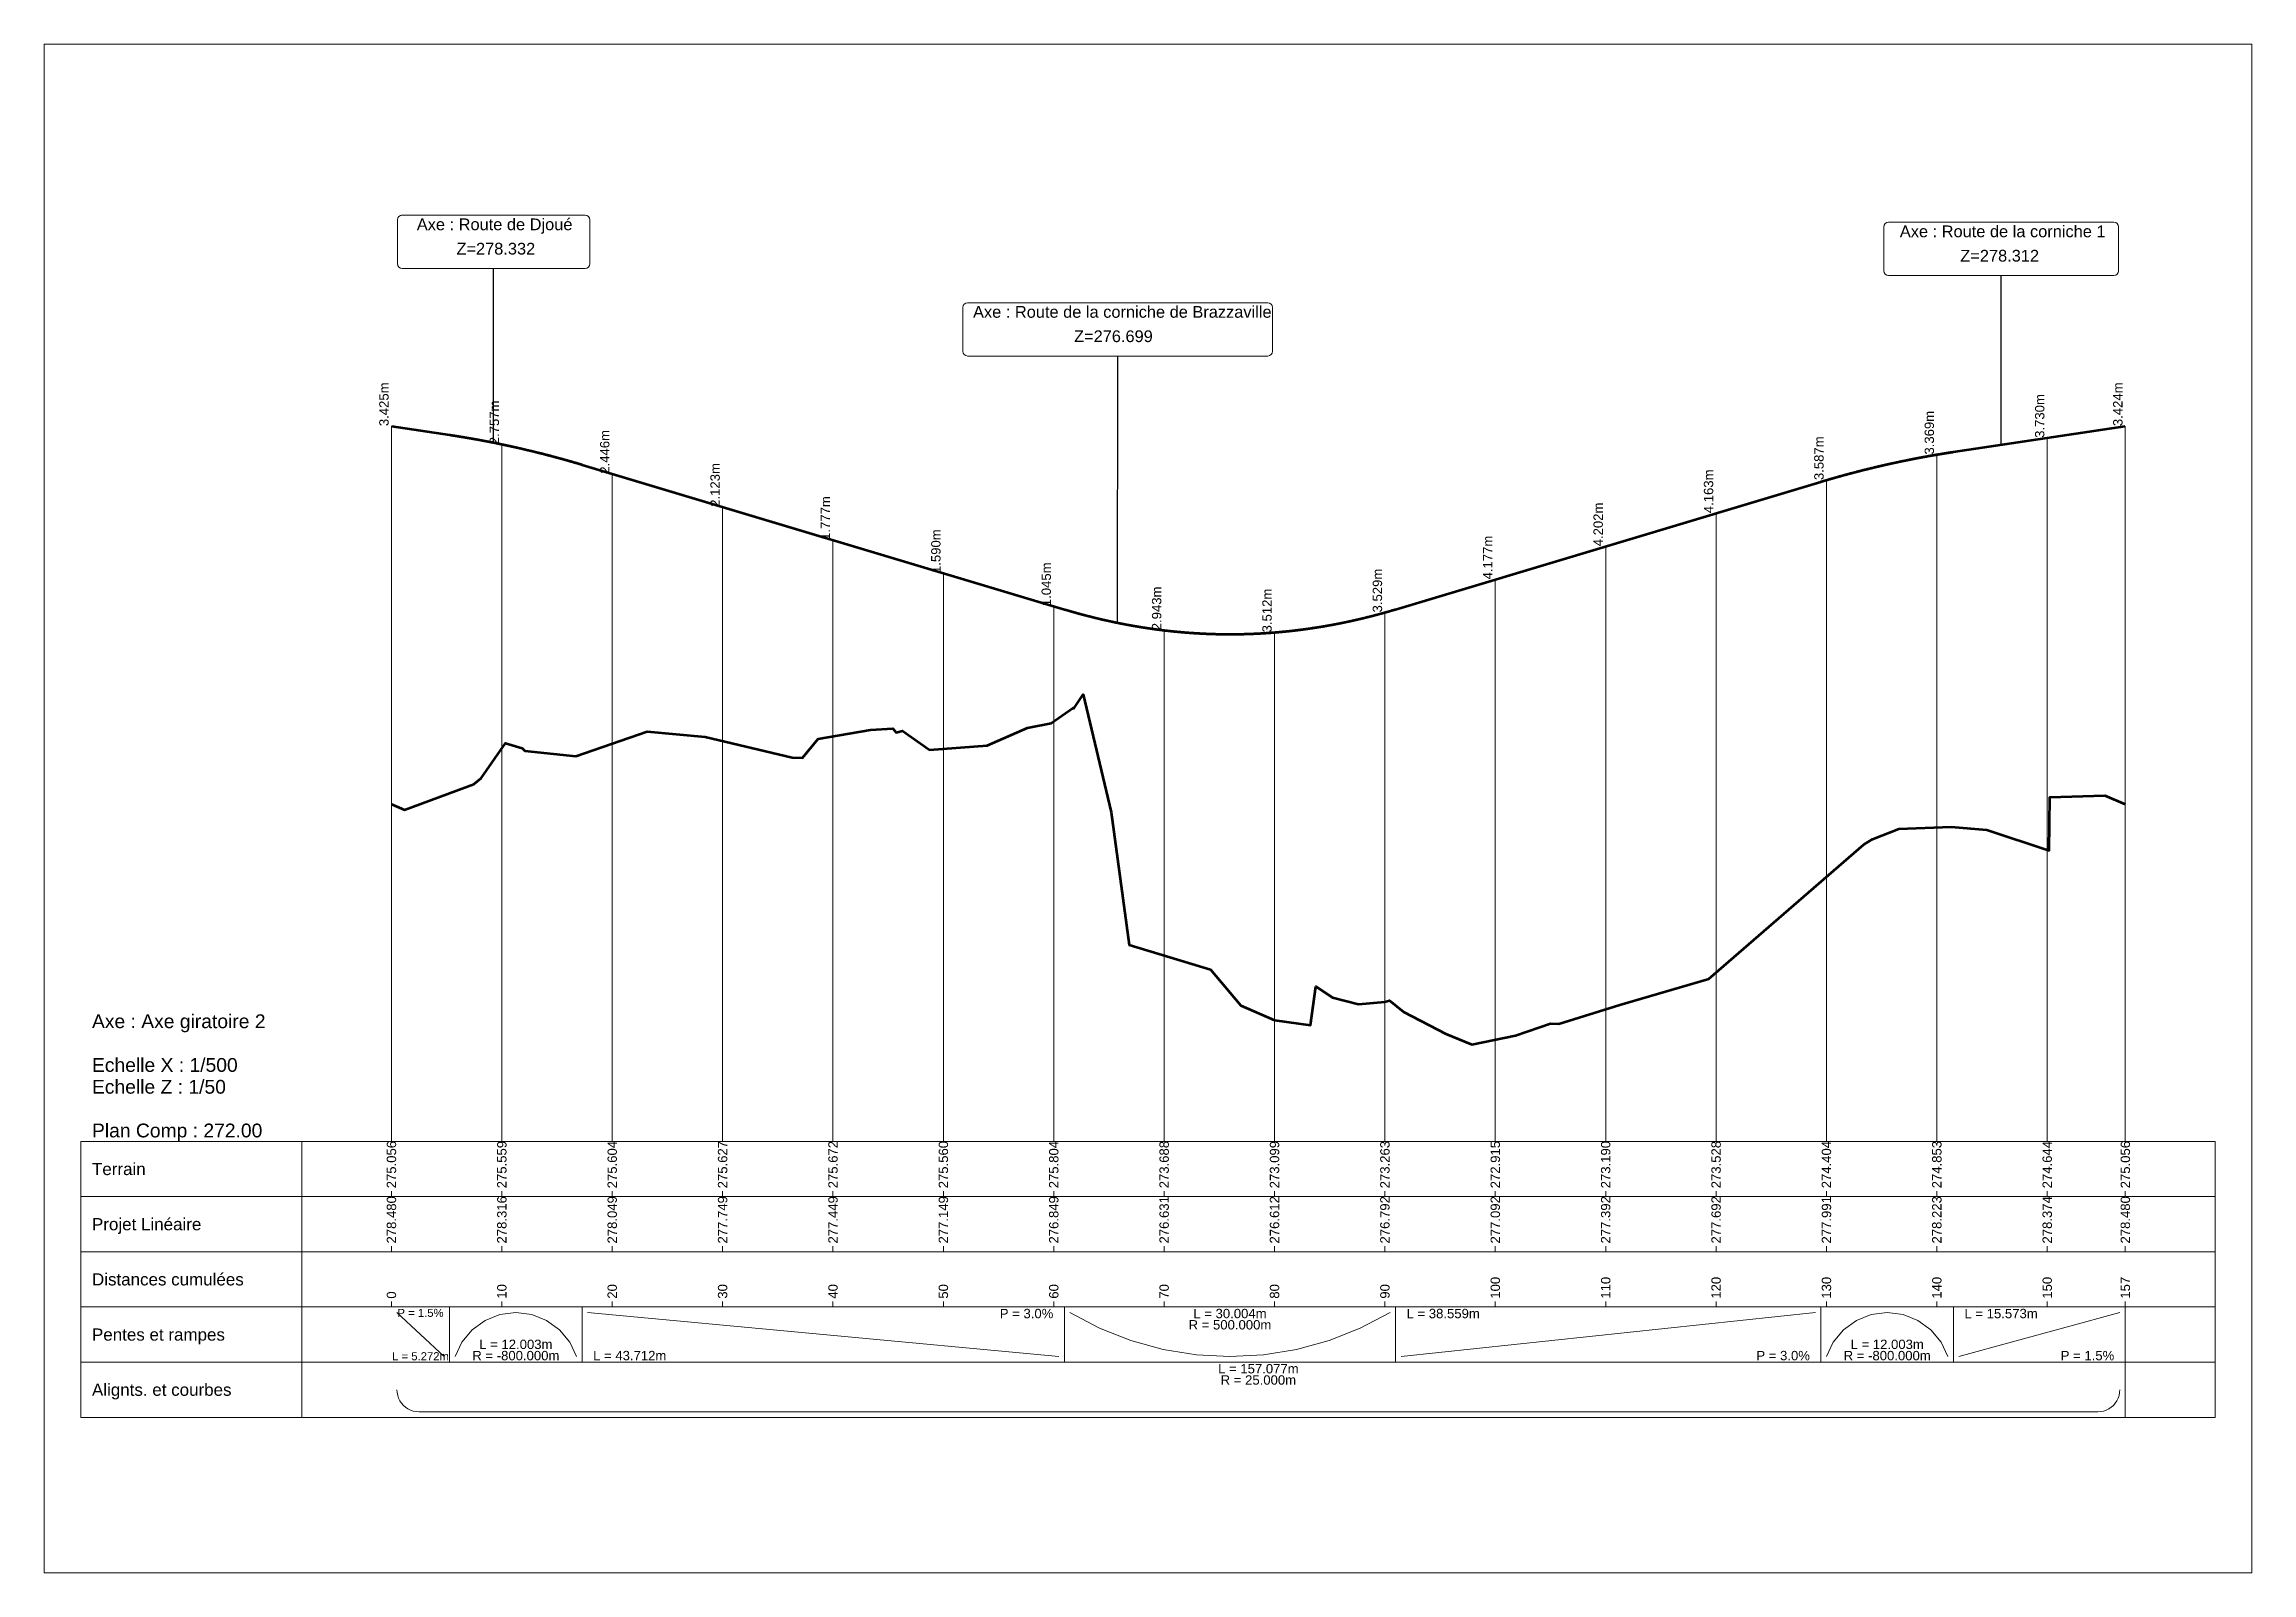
# Model space of a CAD drawing. Extents: x -1791 to 2983, y -138 to 554.
# Drawn here: x 2374.9 to 2574.9, y 16.6 to 155.1 of the extents above; entities that cross this region are included whole.
import ezdxf
from ezdxf.enums import TextEntityAlignment as Align

# ---------------------------------------------------------------- set-up
doc = ezdxf.new("R2010")
doc.units = 0
doc.layers.get('0').update_dxf_attribs({"lineweight": 0})
for name, color, linetype, lineweight in [('Route - Axe giratoire 2 - PL - Cartouche', 7, 'Continuous', 0), ('Route - Axe giratoire 2 - PL - Cotation', 7, 'Continuous', 0), ('Route - Axe giratoire 2 - PL - Habillage - Intersection d’axes', 7, 'Continuous', 0), ('Route - Axe giratoire 2 - PL - Projet Linéaire', 7, 'Continuous', 0), ('Route - Axe giratoire 2 - PL - Terrain', 3, 'Continuous', 0), ('Route - Giratoire 1+ - PL - Cotation', 7, 'Continuous', 0), ('Route - Giratoire 1+ - PL - Habillage - Intersection d’axes', 7, 'Continuous', 0), ('Route - Route de la corniche de Brazzaville - PL - Habillage - Intersection d’axes', 7, 'Continuous', 0)]:
    doc.layers.add(name, color=color, linetype=linetype, lineweight=lineweight)
doc.styles.add('CoteHor', font='arial.ttf', dxfattribs={"height": 0.0022})
doc.styles.add('CoteHorA', font='arial.ttf', dxfattribs={"height": 0.0022})
doc.styles.add('CoteHorB', font='arial.ttf', dxfattribs={"height": 0.0022})
doc.styles.add('CoteHorC', font='arial.ttf', dxfattribs={"height": 0.0022})
doc.styles.add('CoteHorD', font='arial.ttf', dxfattribs={"height": 0.0022})
doc.styles.add('CoteTitre', font='arial.ttf', dxfattribs={"height": 0.0017})
doc.styles.add('CoteTitreA', font='arial.ttf', dxfattribs={"height": 0.0017})
doc.styles.add('CoteVert', font='arial.ttf', dxfattribs={"height": 0.0017})
doc.styles.add('CoteVertA', font='arial.ttf', dxfattribs={"height": 0.0017})
doc.styles.add('CoteVertB', font='arial.ttf', dxfattribs={"height": 0.0017})
doc.styles.add('Etiquette', font='arial.ttf', dxfattribs={"height": 0.5})
doc.styles.add('ProfilCartouche', font='arial.ttf', dxfattribs={"height": 0.0025})
doc.styles.get("Standard").update_dxf_attribs({"font": 'arial.ttf'})
doc.dimstyles.get("Standard").update_dxf_attribs({"dimtxt": 0.18, "dimasz": 0.18, "dimexe": 0.18, "dimexo": 0.0625, "dimgap": 0.09, "dimtad": 0, "dimtih": 1, "dimtoh": 1, "dimdec": 4, "dimzin": 0, "dimdsep": 46, "dimtxsty": 'Standard', "dimcen": 0.09, "dimadec": 0, "dimazin": 0, "dimtfac": 1, "dimtdec": 4, "dimtofl": 0, "dimtmove": 0, "dimatfit": 3, "dimfxl": 1, "dimtolj": 1, "dimtzin": 0, "dimarcsym": 0})

msp = doc.modelspace()

# ---------------------------------------------------------------- texts
at = {"layer": 'Route - Axe giratoire 2 - PL - Cartouche', "style": 'ProfilCartouche'}
for s, p in [('Axe : Axe giratoire 2', (2379.20697, 66.53883)), ('Echelle X : 1/500', (2379.20697, 62.5805)), ('Echelle Z : 1/50', (2379.20697, 60.60133)), ('Plan Comp : 272.00', (2379.20697, 56.643))]:
    msp.add_text(s, height=1.25, dxfattribs=at).set_placement(p, align=Align.MIDDLE_LEFT)
at = {"layer": 'Route - Axe giratoire 2 - PL - Cotation', "color": 7, "style": 'CoteVertB'}
for s, p in [('3.425m', (2406.33507, 120.45618)), ('3.424m', (2563.41221, 120.45618)), ('2.757m', (2416.33507, 118.81641)), ('3.730m', (2556.33507, 119.39461)), ('2.446m', (2426.33507, 116.14684)), ('3.369m', (2546.33507, 117.88045)), ('3.587m', (2536.33507, 115.56726)), ('2.123m', (2436.33507, 113.14684)), ('4.163m', (2526.33507, 112.56879)), ('1.777m', (2446.33507, 110.14684)), ('4.202m', (2516.33507, 109.56879)), ('1.590m', (2456.33507, 107.14684)), ('4.177m', (2506.33507, 106.56879)), ('1.045m', (2466.33507, 104.14684)), ('3.529m', (2496.33507, 103.57807)), ('2.943m', (2476.33507, 101.96344)), ('3.512m', (2486.33507, 101.77075))]:
    msp.add_text(s, height=0.85, rotation=90, dxfattribs=at).set_placement(p, align=Align.BOTTOM_LEFT)
at = {"layer": 'Route - Axe giratoire 2 - PL - Cotation', "color": 114, "style": 'CoteVert'}
for s, p in [('275.056', (2406.33507, 51.40342)), ('275.559', (2416.33507, 51.40342)), ('275.604', (2426.33507, 51.40342)), ('275.627', (2436.33507, 51.40342)), ('275.672', (2446.33507, 51.40342)), ('275.560', (2456.33507, 51.40342)), ('275.804', (2466.33507, 51.40342)), ('273.688', (2476.33507, 51.40342)), ('273.099', (2486.33507, 51.40342)), ('273.263', (2496.33507, 51.40342)), ('272.915', (2506.33507, 51.40342)), ('273.190', (2516.33507, 51.40342)), ('273.528', (2526.33507, 51.40342)), ('274.404', (2536.33507, 51.40342)), ('274.853', (2546.33507, 51.40342)), ('274.644', (2556.33507, 51.40342)), ('275.056', (2563.41221, 51.40342))]:
    msp.add_text(s, height=0.85, rotation=90, dxfattribs=at).set_placement(p, align=Align.MIDDLE_LEFT)
at = {"layer": 'Route - Axe giratoire 2 - PL - Cotation', "color": 114, "style": 'CoteHor'}
msp.add_text('Terrain', height=1.1, dxfattribs=at).set_placement((2379.20697, 53.15342), align=Align.MIDDLE_LEFT)
at = {"layer": 'Route - Axe giratoire 2 - PL - Cotation', "style": 'CoteVertA'}
for s, p in [('278.480', (2406.33507, 46.40342)), ('278.316', (2416.33507, 46.40342)), ('278.049', (2426.33507, 46.40342)), ('277.749', (2436.33507, 46.40342)), ('277.449', (2446.33507, 46.40342)), ('277.149', (2456.33507, 46.40342)), ('276.849', (2466.33507, 46.40342)), ('276.631', (2476.33507, 46.40342)), ('276.612', (2486.33507, 46.40342)), ('276.792', (2496.33507, 46.40342)), ('277.092', (2506.33507, 46.40342)), ('277.392', (2516.33507, 46.40342)), ('277.692', (2526.33507, 46.40342)), ('277.991', (2536.33507, 46.40342)), ('278.223', (2546.33507, 46.40342)), ('278.374', (2556.33507, 46.40342)), ('278.480', (2563.41221, 46.40342))]:
    msp.add_text(s, height=0.85, rotation=90, dxfattribs=at).set_placement(p, align=Align.MIDDLE_LEFT)
at = {"layer": 'Route - Axe giratoire 2 - PL - Cotation', "style": 'CoteHorA'}
msp.add_text('Projet Linéaire', height=1.1, dxfattribs=at).set_placement((2379.20697, 48.15342), align=Align.MIDDLE_LEFT)
at = {"layer": 'Route - Axe giratoire 2 - PL - Cotation', "color": 7}
for s, style, p in [('Distances cumulées', 'CoteHorB', (2379.20697, 43.15342)), ('Pentes et rampes', 'CoteHorC', (2379.20697, 38.15342)), ('Alignts. et courbes', 'CoteHorD', (2379.20697, 33.15342))]:
    msp.add_text(s, height=1.1, dxfattribs=dict(at, style=style)).set_placement(p, align=Align.MIDDLE_LEFT)
at = {"layer": 'Route - Axe giratoire 2 - PL - Cotation', "color": 7, "style": 'CoteVertA'}
for s, p in [('0', (2406.33507, 41.40342)), ('10', (2416.33507, 41.40342)), ('20', (2426.33507, 41.40342)), ('30', (2436.33507, 41.40342)), ('40', (2446.33507, 41.40342)), ('50', (2456.33507, 41.40342)), ('60', (2466.33507, 41.40342)), ('70', (2476.33507, 41.40342)), ('80', (2486.33507, 41.40342)), ('90', (2496.33507, 41.40342)), ('100', (2506.33507, 41.40342)), ('110', (2516.33507, 41.40342)), ('120', (2526.33507, 41.40342)), ('130', (2536.33507, 41.40342)), ('140', (2546.33507, 41.40342)), ('150', (2556.33507, 41.40342)), ('157', (2563.41221, 41.40342))]:
    msp.add_text(s, height=0.85, rotation=90, dxfattribs=at).set_placement(p, align=Align.MIDDLE_LEFT)
at = {"layer": 'Route - Axe giratoire 2 - PL - Cotation', "color": 7}
for s, height, style, p in [('P = 1.5%', 0.731593, 'CoteTitre', (2408.97059, 40.48342)), ('L = 30.004m', 0.85, 'CoteTitre', (2482.29849, 40.48342)), ('R = 500.000m', 0.85, 'CoteTitre', (2482.29849, 39.46342)), ('L = 157.077m', 0.85, 'CoteTitreA', (2484.87364, 35.48342)), ('R = 25.000m', 0.85, 'CoteTitreA', (2484.87364, 34.46342))]:
    msp.add_text(s, height=height, dxfattribs=dict(at, style=style)).set_placement(p, align=Align.TOP_CENTER)
at = {"layer": 'Route - Axe giratoire 2 - PL - Cotation', "color": 7, "style": 'CoteTitre'}
msp.add_text('P = 3.0%', height=0.85, dxfattribs=at).set_placement((2466.29849, 40.48342), align=Align.TOP_RIGHT)
for s, p in [('L = 38.559m', (2498.29849, 40.48342)), ('L = 15.573m', (2548.84058, 40.48342))]:
    msp.add_text(s, height=0.85, dxfattribs=at).set_placement(p, align=Align.TOP_LEFT)
for s, height, p in [('L = 5.272m', 0.731593, (2408.97059, 35.82342)), ('R = -800.000m', 0.85, (2417.6061, 35.82342)), ('L = 12.003m', 0.85, (2417.6061, 36.84342)), ('R = -800.000m', 0.85, (2541.84058, 35.82342)), ('L = 12.003m', 0.85, (2541.84058, 36.84342))]:
    msp.add_text(s, height=height, dxfattribs=at).set_placement(p, align=Align.CENTER)
msp.add_text('L = 43.712m', height=0.85, dxfattribs=at).set_placement((2424.6061, 35.82342))
for s, p in [('P = 3.0%', (2534.84058, 35.82342)), ('P = 1.5%', (2562.41221, 35.82342))]:
    msp.add_text(s, height=0.85, dxfattribs=at).set_placement(p, align=Align.RIGHT)
at = {"layer": 'Route - Route de la corniche de Brazzaville - PL - Habillage - Intersection d’axes', "style": 'Etiquette'}
for s, p in [('Axe : Route de Djoué', (2408.6326, 139.27015)), ('Axe : Route de la corniche 1 ', (2542.98488, 138.63496)), ('Z=278.332', (2412.22386, 137.06444)), ('Z=278.312', (2548.46124, 136.42926)), ('Axe : Route de la corniche de Brazzaville', (2459.02379, 131.33919)), ('Z=276.699', (2468.17288, 129.13348))]:
    msp.add_text(s, height=1.062, dxfattribs=at).set_placement(p, align=Align.TOP_LEFT)

# ---------------------------------------------------------------- linework, layer by layer
msp.add_lwpolyline([(2374.87364, 155.0645), (2574.87364, 155.0645), (2574.87364, 16.5645), (2374.87364, 16.5645)], close=True)
at = {"layer": 'Route - Axe giratoire 2 - PL - Cotation', "color": 7, "linetype": 'Continuous'}
for p, q in [((2406.33507, 55.65342), (2406.33507, 120.45618)), ((2563.41221, 55.65342), (2563.41221, 120.45618)), ((2416.33507, 55.65342), (2416.33507, 118.81641)), ((2556.33507, 55.65342), (2556.33507, 119.39461)), ((2426.33507, 55.65342), (2426.33507, 116.14684)), ((2546.33507, 55.65342), (2546.33507, 117.88045)), ((2536.33507, 55.65342), (2536.33507, 115.56726)), ((2436.33507, 55.65342), (2436.33507, 113.14684)), ((2526.33507, 55.65342), (2526.33507, 112.56879)), ((2446.33507, 55.65342), (2446.33507, 110.14684)), ((2516.33507, 55.65342), (2516.33507, 109.56879)), ((2456.33507, 55.65342), (2456.33507, 107.14684)), ((2506.33507, 55.65342), (2506.33507, 106.56879)), ((2466.33507, 55.65342), (2466.33507, 104.14684)), ((2496.33507, 55.65342), (2496.33507, 103.57807)), ((2476.33507, 55.65342), (2476.33507, 101.96344)), ((2486.33507, 55.65342), (2486.33507, 101.77075)), ((2571.54031, 55.65342), (2378.20697, 55.65342)), ((2398.20697, 55.65342), (2398.20697, 30.65342)), ((2571.54031, 30.65342), (2571.54031, 55.65342)), ((2571.54031, 50.65342), (2378.20697, 50.65342)), ((2571.54031, 45.65342), (2378.20697, 45.65342)), ((2571.54031, 40.65342), (2378.20697, 40.65342)), ((2406.33507, 41.15342), (2406.33507, 40.65342)), ((2411.1061, 36.15342), (2406.83507, 40.15342)), ((2411.6061, 40.65342), (2411.6061, 35.65342)), ((2416.16729, 39.97151), (2417.6061, 40.15342)), ((2416.33507, 41.15342), (2416.33507, 40.65342)), ((2417.6061, 40.15342), (2419.04491, 39.97151)), ((2423.6061, 40.65342), (2423.6061, 35.65342)), ((2466.79849, 36.15342), (2424.1061, 40.15342)), ((2426.33507, 41.15342), (2426.33507, 40.65342)), ((2436.33507, 41.15342), (2436.33507, 40.65342)), ((2446.33507, 41.15342), (2446.33507, 40.65342)), ((2456.33507, 41.15342), (2456.33507, 40.65342)), ((2466.33507, 41.15342), (2466.33507, 40.65342)), ((2467.29849, 40.65342), (2467.29849, 35.65342)), ((2467.79849, 40.15342), (2470.49169, 38.73586)), ((2476.33507, 41.15342), (2476.33507, 40.65342)), ((2486.33507, 41.15342), (2486.33507, 40.65342)), ((2494.10529, 38.73586), (2496.79849, 40.15342)), ((2496.33507, 41.15342), (2496.33507, 40.65342)), ((2497.29849, 40.65342), (2497.29849, 35.65342)), ((2497.79849, 36.15342), (2535.34058, 40.15342)), ((2506.33507, 41.15342), (2506.33507, 40.65342)), ((2516.33507, 41.15342), (2516.33507, 40.65342)), ((2526.33507, 41.15342), (2526.33507, 40.65342)), ((2535.84058, 40.65342), (2535.84058, 35.65342)), ((2536.33507, 41.15342), (2536.33507, 40.65342)), ((2540.40178, 39.97151), (2541.84058, 40.15342)), ((2541.84058, 40.15342), (2543.27939, 39.97151)), ((2546.33507, 41.15342), (2546.33507, 40.65342)), ((2547.84058, 40.65342), (2547.84058, 35.65342)), ((2548.34058, 36.15342), (2562.91221, 40.15342)), ((2556.33507, 41.15342), (2556.33507, 40.65342)), ((2563.41221, 41.15342), (2563.41221, 30.65342)), ((2412.72246, 37.46618), (2413.64614, 38.58425)), ((2413.64614, 38.58425), (2414.81902, 39.43725)), ((2414.81902, 39.43725), (2416.16729, 39.97151)), ((2419.04491, 39.97151), (2420.39317, 39.43725)), ((2420.39317, 39.43725), (2421.56605, 38.58425)), ((2421.56605, 38.58425), (2422.48973, 37.46618)), ((2470.49169, 38.73586), (2473.32163, 37.61592)), ((2491.27535, 37.61592), (2494.10529, 38.73586)), ((2536.95695, 37.46618), (2537.88063, 38.58425)), ((2537.88063, 38.58425), (2539.05351, 39.43725)), ((2539.05351, 39.43725), (2540.40178, 39.97151)), ((2543.27939, 39.97151), (2544.62766, 39.43725)), ((2544.62766, 39.43725), (2545.80054, 38.58425)), ((2545.80054, 38.58425), (2546.72422, 37.46618)), ((2412.1061, 36.15342), (2412.72246, 37.46618)), ((2422.48973, 37.46618), (2423.1061, 36.15342)), ((2473.32163, 37.61592), (2476.25553, 36.80657)), ((2476.25553, 36.80657), (2479.25941, 36.31718)), ((2479.25941, 36.31718), (2482.29849, 36.15342)), ((2482.29849, 36.15342), (2485.33757, 36.31718)), ((2485.33757, 36.31718), (2488.34145, 36.80657)), ((2488.34145, 36.80657), (2491.27535, 37.61592)), ((2536.34058, 36.15342), (2536.95695, 37.46618)), ((2546.72422, 37.46618), (2547.34058, 36.15342)), ((2571.54031, 35.65342), (2378.20697, 35.65342)), ((2406.83507, 33.15342), (2406.85218, 32.89236)), ((2406.85218, 32.89236), (2406.90322, 32.63578)), ((2406.90322, 32.63578), (2406.98731, 32.38805)), ((2406.98731, 32.38805), (2407.10302, 32.15342)), ((2407.10302, 32.15342), (2407.24837, 31.9359)), ((2562.64426, 32.15342), (2562.49891, 31.9359)), ((2562.75996, 32.38805), (2562.64426, 32.15342)), ((2562.84406, 32.63578), (2562.75996, 32.38805)), ((2562.8951, 32.89236), (2562.84406, 32.63578)), ((2562.91221, 33.15342), (2562.8951, 32.89236)), ((2571.54031, 30.65342), (2378.20697, 30.65342)), ((2407.24837, 31.9359), (2407.42086, 31.7392)), ((2407.42086, 31.7392), (2407.61755, 31.56671)), ((2407.61755, 31.56671), (2407.83507, 31.42137)), ((2407.83507, 31.42137), (2408.06971, 31.30566)), ((2408.06971, 31.30566), (2408.31743, 31.22157)), ((2408.31743, 31.22157), (2408.57402, 31.17053)), ((2408.57402, 31.17053), (2408.83507, 31.15342)), ((2408.83507, 31.15342), (2560.91221, 31.15342)), ((2561.17326, 31.17053), (2560.91221, 31.15342)), ((2561.42984, 31.22157), (2561.17326, 31.17053)), ((2561.67757, 31.30566), (2561.42984, 31.22157)), ((2561.91221, 31.42137), (2561.67757, 31.30566)), ((2562.12973, 31.56671), (2561.91221, 31.42137)), ((2562.32642, 31.7392), (2562.12973, 31.56671)), ((2562.49891, 31.9359), (2562.32642, 31.7392))]:
    msp.add_line(p, q, dxfattribs=at)
at = {"layer": 'Route - Axe giratoire 2 - PL - Cotation', "color": 114, "linetype": 'Continuous'}
for p, q in [((2406.33507, 51.15342), (2406.33507, 50.65342)), ((2416.33507, 51.15342), (2416.33507, 50.65342)), ((2426.33507, 51.15342), (2426.33507, 50.65342)), ((2436.33507, 51.15342), (2436.33507, 50.65342)), ((2446.33507, 51.15342), (2446.33507, 50.65342)), ((2456.33507, 51.15342), (2456.33507, 50.65342)), ((2466.33507, 51.15342), (2466.33507, 50.65342)), ((2476.33507, 51.15342), (2476.33507, 50.65342)), ((2486.33507, 51.15342), (2486.33507, 50.65342)), ((2496.33507, 51.15342), (2496.33507, 50.65342)), ((2506.33507, 51.15342), (2506.33507, 50.65342)), ((2516.33507, 51.15342), (2516.33507, 50.65342)), ((2526.33507, 51.15342), (2526.33507, 50.65342)), ((2536.33507, 51.15342), (2536.33507, 50.65342)), ((2546.33507, 51.15342), (2546.33507, 50.65342)), ((2556.33507, 51.15342), (2556.33507, 50.65342)), ((2563.41221, 51.15342), (2563.41221, 50.65342))]:
    msp.add_line(p, q, dxfattribs=at)
at = {"layer": 'Route - Axe giratoire 2 - PL - Cotation', "linetype": 'Continuous'}
for p, q in [((2406.33507, 46.15342), (2406.33507, 45.65342)), ((2416.33507, 46.15342), (2416.33507, 45.65342)), ((2426.33507, 46.15342), (2426.33507, 45.65342)), ((2436.33507, 46.15342), (2436.33507, 45.65342)), ((2446.33507, 46.15342), (2446.33507, 45.65342)), ((2456.33507, 46.15342), (2456.33507, 45.65342)), ((2466.33507, 46.15342), (2466.33507, 45.65342)), ((2476.33507, 46.15342), (2476.33507, 45.65342)), ((2486.33507, 46.15342), (2486.33507, 45.65342)), ((2496.33507, 46.15342), (2496.33507, 45.65342)), ((2506.33507, 46.15342), (2506.33507, 45.65342)), ((2516.33507, 46.15342), (2516.33507, 45.65342)), ((2526.33507, 46.15342), (2526.33507, 45.65342)), ((2536.33507, 46.15342), (2536.33507, 45.65342)), ((2546.33507, 46.15342), (2546.33507, 45.65342)), ((2556.33507, 46.15342), (2556.33507, 45.65342)), ((2563.41221, 46.15342), (2563.41221, 45.65342))]:
    msp.add_line(p, q, dxfattribs=at)
at = {"layer": 'Route - Axe giratoire 2 - PL - Projet Linéaire', "color": 1, "linetype": 'Continuous', "lineweight": 53, "flags": 128}
msp.add_lwpolyline([(2406.33507, 120.45618), (2411.6061, 119.66553), (2411.63096, 119.6618), (2411.65582, 119.65805), (2411.68069, 119.65431), (2411.70555, 119.65055), (2411.73041, 119.64679), (2411.75527, 119.64301), (2411.78014, 119.63923), (2411.805, 119.63545), (2411.82986, 119.63165), (2411.85472, 119.62785), (2411.87959, 119.62404), (2411.90445, 119.62022), (2411.92931, 119.61639), (2411.95418, 119.61256), (2411.97904, 119.60872), (2412.0039, 119.60487), (2412.02876, 119.60101), (2412.05363, 119.59715), (2412.07849, 119.59328), (2412.10335, 119.5894), (2412.12822, 119.58551), (2412.15308, 119.58161), (2412.17794, 119.57771), (2412.2028, 119.5738), (2412.22767, 119.56988), (2412.25253, 119.56595), (2412.27739, 119.56202), (2412.30226, 119.55808), (2412.32712, 119.55413), (2412.35198, 119.55017), (2412.37685, 119.5462), (2412.40171, 119.54223), (2412.42657, 119.53825), (2412.45144, 119.53426), (2412.4763, 119.53027), (2412.50116, 119.52626), (2412.52603, 119.52225), (2412.55089, 119.51823), (2412.57575, 119.5142), (2412.60062, 119.51017), (2412.62548, 119.50613), (2412.65034, 119.50208), (2412.67521, 119.49802), (2412.70007, 119.49395), (2412.72494, 119.48988), (2412.7498, 119.4858), (2412.77466, 119.48171), (2412.79953, 119.47761), (2412.82439, 119.47351), (2412.84925, 119.4694), (2412.87412, 119.46528), (2412.89898, 119.46115), (2412.92384, 119.45701), (2412.94871, 119.45287), (2412.97357, 119.44872), (2412.99844, 119.44456), (2413.0233, 119.4404), (2413.04816, 119.43622), (2413.07303, 119.43204), (2413.09789, 119.42785), (2413.12276, 119.42365), (2413.14762, 119.41945), (2413.17248, 119.41524), (2413.19735, 119.41102), (2413.22221, 119.40679), (2413.24708, 119.40255), (2413.27194, 119.39831), (2413.2968, 119.39406), (2413.32167, 119.3898), (2413.34653, 119.38553), (2413.3714, 119.38126), (2413.39626, 119.37698), (2413.42113, 119.37269), (2413.44599, 119.36839), (2413.47085, 119.36408), (2413.49572, 119.35977), (2413.52058, 119.35545), (2413.54545, 119.35112), (2413.57031, 119.34678), (2413.59518, 119.34244), (2413.62004, 119.33809), (2413.64491, 119.33373), (2413.66977, 119.32936), (2413.69464, 119.32499), (2413.7195, 119.3206), (2413.74436, 119.31621), (2413.76923, 119.31182), (2413.79409, 119.30741), (2413.81896, 119.303), (2413.84382, 119.29857), (2413.86869, 119.29414), (2413.89355, 119.28971), (2413.91842, 119.28526), (2413.94328, 119.28081), (2413.96815, 119.27635), (2413.99301, 119.27188), (2414.01788, 119.26741), (2414.04274, 119.26292), (2414.06761, 119.25843), (2414.09247, 119.25394), (2414.11734, 119.24943), (2414.1422, 119.24491), (2414.16707, 119.24039), (2414.19193, 119.23586), (2414.2168, 119.23133), (2414.24166, 119.22678), (2414.26653, 119.22223), (2414.29139, 119.21767), (2414.31626, 119.2131), (2414.34113, 119.20852), (2414.36599, 119.20394), (2414.39086, 119.19935), (2414.41572, 119.19475), (2414.44059, 119.19014), (2414.46545, 119.18553), (2414.49032, 119.1809), (2414.51518, 119.17627), (2414.54005, 119.17164), (2414.56491, 119.16699), (2414.58978, 119.16234), (2414.61465, 119.15768), (2414.63951, 119.15301), (2414.66438, 119.14833), (2414.68924, 119.14365), (2414.71411, 119.13895), (2414.73897, 119.13425), (2414.76384, 119.12955), (2414.78871, 119.12483), (2414.81357, 119.12011), (2414.83844, 119.11538), (2414.8633, 119.11064), (2414.88817, 119.10589), (2414.91304, 119.10114), (2414.9379, 119.09638), (2414.96277, 119.09161), (2414.98763, 119.08683), (2415.0125, 119.08205), (2415.03737, 119.07725), (2415.06223, 119.07245), (2415.0871, 119.06765), (2415.11197, 119.06283), (2415.13683, 119.05801), (2415.1617, 119.05317), (2415.18656, 119.04834), (2415.21143, 119.04349), (2415.2363, 119.03863), (2415.26116, 119.03377), (2415.28603, 119.0289), (2415.3109, 119.02402), (2415.33576, 119.01914), (2415.36063, 119.01425), (2415.3855, 119.00934), (2415.41036, 119.00444), (2415.43523, 118.99952), (2415.4601, 118.9946), (2415.48496, 118.98967), (2415.50983, 118.98472), (2415.5347, 118.97978), (2415.55956, 118.97482), (2415.58443, 118.96986), (2415.6093, 118.96489), (2415.63416, 118.95991), (2415.65903, 118.95492), (2415.6839, 118.94993), (2415.70876, 118.94493), (2415.73363, 118.93992), (2415.7585, 118.9349), (2415.78337, 118.92988), (2415.80823, 118.92485), (2415.8331, 118.91981), (2415.85797, 118.91476), (2415.88283, 118.9097), (2415.9077, 118.90464), (2415.93257, 118.89957), (2415.95744, 118.89449), (2415.9823, 118.8894), (2416.00717, 118.88431), (2416.03204, 118.87921), (2416.05691, 118.8741), (2416.08177, 118.86898), (2416.10664, 118.86385), (2416.13151, 118.85872), (2416.15638, 118.85358), (2416.18124, 118.84843), (2416.20611, 118.84328), (2416.23098, 118.83811), (2416.25585, 118.83294), (2416.28071, 118.82776), (2416.30558, 118.82257), (2416.33045, 118.81738), (2416.35532, 118.81218), (2416.38019, 118.80697), (2416.40505, 118.80175), (2416.42992, 118.79652), (2416.45479, 118.79129), (2416.47966, 118.78605), (2416.50452, 118.7808), (2416.52939, 118.77554), (2416.55426, 118.77028), (2416.57913, 118.76501), (2416.604, 118.75973), (2416.62887, 118.75444), (2416.65373, 118.74914), (2416.6786, 118.74384), (2416.70347, 118.73853), (2416.72834, 118.73321), (2416.75321, 118.72788), (2416.77807, 118.72255), (2416.80294, 118.71721), (2416.82781, 118.71186), (2416.85268, 118.7065), (2416.87755, 118.70113), (2416.90242, 118.69576), (2416.92729, 118.69038), (2416.95215, 118.68499), (2416.97702, 118.6796), (2417.00189, 118.67419), (2417.02676, 118.66878), (2417.05163, 118.66336), (2417.0765, 118.65794), (2417.10137, 118.6525), (2417.12624, 118.64706), (2417.1511, 118.64161), (2417.17597, 118.63615), (2417.20084, 118.63069), (2417.22571, 118.62521), (2417.25058, 118.61973), (2417.27545, 118.61424), (2417.30032, 118.60874), (2417.32519, 118.60324), (2417.35006, 118.59773), (2417.37493, 118.59221), (2417.39979, 118.58668), (2417.42466, 118.58115), (2417.44953, 118.5756), (2417.4744, 118.57005), (2417.49927, 118.56449), (2417.52414, 118.55893), (2417.54901, 118.55335), (2417.57388, 118.54777), (2417.59875, 118.54218), (2417.62362, 118.53659), (2417.64849, 118.53098), (2417.67336, 118.52537), (2417.69823, 118.51975), (2417.7231, 118.51412), (2417.74797, 118.50848), (2417.77284, 118.50284), (2417.79771, 118.49719), (2417.82258, 118.49153), (2417.84745, 118.48586), (2417.87232, 118.48019), (2417.89719, 118.4745), (2417.92206, 118.46881), (2417.94693, 118.46312), (2417.9718, 118.45741), (2417.99667, 118.4517), (2418.02154, 118.44598), (2418.04641, 118.44025), (2418.07128, 118.43451), (2418.09615, 118.42877), (2418.12102, 118.42301), (2418.14589, 118.41726), (2418.17076, 118.41149), (2418.19563, 118.40571), (2418.2205, 118.39993), (2418.24537, 118.39414), (2418.27024, 118.38834), (2418.29511, 118.38253), (2418.31998, 118.37672), (2418.34485, 118.3709), (2418.36972, 118.36507), (2418.39459, 118.35923), (2418.41946, 118.35339), (2418.44433, 118.34753), (2418.4692, 118.34167), (2418.49407, 118.33581), (2418.51895, 118.32993), (2418.54382, 118.32405), (2418.56869, 118.31816), (2418.59356, 118.31226), (2418.61843, 118.30635), (2418.6433, 118.30044), (2418.66817, 118.29451), (2418.69304, 118.28858), (2418.71791, 118.28264), (2418.74278, 118.2767), (2418.76766, 118.27075), (2418.79253, 118.26478), (2418.8174, 118.25882), (2418.84227, 118.25284), (2418.86714, 118.24686), (2418.89201, 118.24086), (2418.91688, 118.23486), (2418.94175, 118.22886), (2418.96663, 118.22284), (2418.9915, 118.21682), (2419.01637, 118.21079), (2419.04124, 118.20475), (2419.06611, 118.1987), (2419.09098, 118.19265), (2419.11586, 118.18659), (2419.14073, 118.18052), (2419.1656, 118.17444), (2419.19047, 118.16836), (2419.21534, 118.16226), (2419.24021, 118.15616), (2419.26509, 118.15006), (2419.28996, 118.14394), (2419.31483, 118.13782), (2419.3397, 118.13168), (2419.36457, 118.12554), (2419.38945, 118.1194), (2419.41432, 118.11324), (2419.43919, 118.10708), (2419.46406, 118.10091), (2419.48894, 118.09473), (2419.51381, 118.08855), (2419.53868, 118.08236), (2419.56355, 118.07615), (2419.58843, 118.06994), (2419.6133, 118.06373), (2419.63817, 118.0575), (2419.66304, 118.05127), (2419.68792, 118.04503), (2419.71279, 118.03879), (2419.73766, 118.03253), (2419.76253, 118.02627), (2419.78741, 118.02), (2419.81228, 118.01372), (2419.83715, 118.00743), (2419.86202, 118.00114), (2419.8869, 117.99484), (2419.91177, 117.98853), (2419.93664, 117.98221), (2419.96152, 117.97588), (2419.98639, 117.96955), (2420.01126, 117.96321), (2420.03614, 117.95686), (2420.06101, 117.95051), (2420.08588, 117.94414), (2420.11075, 117.93777), (2420.13563, 117.93139), (2420.1605, 117.92501), (2420.18537, 117.91861), (2420.21025, 117.91221), (2420.23512, 117.9058), (2420.26, 117.89938), (2420.28487, 117.89296), (2420.30974, 117.88652), (2420.33462, 117.88008), (2420.35949, 117.87363), (2420.38436, 117.86718), (2420.40924, 117.86071), (2420.43411, 117.85424), (2420.45898, 117.84776), (2420.48386, 117.84127), (2420.50873, 117.83478), (2420.53361, 117.82827), (2420.55848, 117.82177), (2420.58335, 117.81525), (2420.60823, 117.80872), (2420.6331, 117.80219), (2420.65798, 117.79564), (2420.68285, 117.78909), (2420.70772, 117.78254), (2420.7326, 117.77597), (2420.75747, 117.7694), (2420.78235, 117.76282), (2420.80722, 117.75623), (2420.8321, 117.74963), (2420.85697, 117.74303), (2420.88185, 117.73642), (2420.90672, 117.7298), (2420.93159, 117.72317), (2420.95647, 117.71654), (2420.98134, 117.7099), (2421.00622, 117.70325), (2421.03109, 117.69659), (2421.05597, 117.68992), (2421.08084, 117.68325), (2421.10572, 117.67657), (2421.13059, 117.66988), (2421.15547, 117.66318), (2421.18034, 117.65648), (2421.20522, 117.64977), (2421.23009, 117.64305), (2421.25497, 117.63632), (2421.27984, 117.62958), (2421.30472, 117.62284), (2421.32959, 117.61609), (2421.35447, 117.60933), (2421.37934, 117.60256), (2421.40422, 117.59579), (2421.42909, 117.58901), (2421.45397, 117.58222), (2421.47885, 117.57542), (2421.50372, 117.56862), (2421.5286, 117.5618), (2421.55347, 117.55498), (2421.57835, 117.54816), (2421.60322, 117.54132), (2421.6281, 117.53448), (2421.65297, 117.52762), (2421.67785, 117.52077), (2421.70273, 117.5139), (2421.7276, 117.50702), (2421.75248, 117.50014), (2421.77735, 117.49325), (2421.80223, 117.48635), (2421.82711, 117.47945), (2421.85198, 117.47253), (2421.87686, 117.46561), (2421.90173, 117.45868), (2421.92661, 117.45175), (2421.95149, 117.4448), (2421.97636, 117.43785), (2422.00124, 117.43089), (2422.02612, 117.42392), (2422.05099, 117.41695), (2422.07587, 117.40996), (2422.10075, 117.40297), (2422.12562, 117.39597), (2422.1505, 117.38897), (2422.17538, 117.38195), (2422.20025, 117.37493), (2422.22513, 117.3679), (2422.25001, 117.36086), (2422.27488, 117.35382), (2422.29976, 117.34676), (2422.32464, 117.3397), (2422.34951, 117.33264), (2422.37439, 117.32556), (2422.39927, 117.31848), (2422.42415, 117.31138), (2422.44902, 117.30428), (2422.4739, 117.29718), (2422.49878, 117.29006), (2422.52365, 117.28294), (2422.54853, 117.27581), (2422.57341, 117.26867), (2422.59829, 117.26152), (2422.62316, 117.25437), (2422.64804, 117.24721), (2422.67292, 117.24004), (2422.6978, 117.23286), (2422.72267, 117.22568), (2422.74755, 117.21849), (2422.77243, 117.21129), (2422.79731, 117.20408), (2422.82219, 117.19686), (2422.84706, 117.18964), (2422.87194, 117.18241), (2422.89682, 117.17517), (2422.9217, 117.16792), (2422.94658, 117.16067), (2422.97145, 117.15341), (2422.99633, 117.14614), (2423.02121, 117.13886), (2423.04609, 117.13157), (2423.07097, 117.12428), (2423.09584, 117.11698), (2423.12072, 117.10967), (2423.1456, 117.10235), (2423.17048, 117.09503), (2423.19536, 117.0877), (2423.22024, 117.08036), (2423.24512, 117.07301), (2423.26999, 117.06565), (2423.29487, 117.05829), (2423.31975, 117.05092), (2423.34463, 117.04354), (2423.36951, 117.03615), (2423.39439, 117.02876), (2423.41927, 117.02136), (2423.44415, 117.01395), (2423.46903, 117.00653), (2423.4939, 116.99911), (2423.51878, 116.99168), (2423.54366, 116.98423), (2423.56854, 116.97679), (2423.59342, 116.96933), (2423.6061, 116.96553), (2467.29849, 103.85781), (2467.31816, 103.85191), (2467.33783, 103.84603), (2467.3575, 103.84014), (2467.37716, 103.83427), (2467.39683, 103.8284), (2467.4165, 103.82255), (2467.43617, 103.8167), (2467.45584, 103.81085), (2467.47551, 103.80502), (2467.49518, 103.79919), (2467.51484, 103.79337), (2467.53451, 103.78756), (2467.55418, 103.78176), (2467.57385, 103.77596), (2467.59352, 103.77017), (2467.61318, 103.76439), (2467.63285, 103.75862), (2467.65252, 103.75286), (2467.67219, 103.7471), (2467.69186, 103.74135), (2467.71152, 103.73561), (2467.73119, 103.72987), (2467.75086, 103.72415), (2467.77053, 103.71843), (2467.7902, 103.71272), (2467.80986, 103.70701), (2467.82953, 103.70132), (2467.8492, 103.69563), (2467.86887, 103.68995), (2467.88853, 103.68428), (2467.9082, 103.67862), (2467.92787, 103.67296), (2467.94754, 103.66731), (2467.9672, 103.66167), (2467.98687, 103.65604), (2468.00654, 103.65041), (2468.0262, 103.64479), (2468.04587, 103.63918), (2468.06554, 103.63358), (2468.08521, 103.62799), (2468.10487, 103.6224), (2468.12454, 103.61682), (2468.14421, 103.61125), (2468.16387, 103.60568), (2468.18354, 103.60013), (2468.20321, 103.59458), (2468.22287, 103.58904), (2468.24254, 103.58351), (2468.26221, 103.57798), (2468.28187, 103.57247), (2468.30154, 103.56696), (2468.32121, 103.56146), (2468.34087, 103.55596), (2468.36054, 103.55048), (2468.38021, 103.545), (2468.39987, 103.53953), (2468.41954, 103.53406), (2468.4392, 103.52861), (2468.45887, 103.52316), (2468.47854, 103.51772), (2468.4982, 103.51229), (2468.51787, 103.50687), (2468.53754, 103.50145), (2468.5572, 103.49604), (2468.57687, 103.49064), (2468.59653, 103.48525), (2468.6162, 103.47986), (2468.63586, 103.47448), (2468.65553, 103.46911), (2468.6752, 103.46375), (2468.69486, 103.4584), (2468.71453, 103.45305), (2468.73419, 103.44771), (2468.75386, 103.44238), (2468.77352, 103.43706), (2468.79319, 103.43174), (2468.81286, 103.42643), (2468.83252, 103.42114), (2468.85219, 103.41584), (2468.87185, 103.41056), (2468.89152, 103.40528), (2468.91118, 103.40001), (2468.93085, 103.39475), (2468.95051, 103.3895), (2468.97018, 103.38425), (2468.98984, 103.37901), (2469.00951, 103.37378), (2469.02917, 103.36856), (2469.04884, 103.36334), (2469.0685, 103.35814), (2469.08817, 103.35294), (2469.10783, 103.34775), (2469.1275, 103.34256), (2469.14716, 103.33739), (2469.16683, 103.33222), (2469.18649, 103.32706), (2469.20616, 103.3219), (2469.22582, 103.31676), (2469.24548, 103.31162), (2469.26515, 103.30649), (2469.28481, 103.30137), (2469.30448, 103.29625), (2469.32414, 103.29115), (2469.34381, 103.28605), (2469.36347, 103.28096), (2469.38314, 103.27588), (2469.4028, 103.2708), (2469.42246, 103.26573), (2469.44213, 103.26067), (2469.46179, 103.25562), (2469.48146, 103.25058), (2469.50112, 103.24554), (2469.52078, 103.24051), (2469.54045, 103.23549), (2469.56011, 103.23047), (2469.57978, 103.22547), (2469.59944, 103.22047), (2469.6191, 103.21548), (2469.63877, 103.2105), (2469.65843, 103.20552), (2469.67809, 103.20056), (2469.69776, 103.1956), (2469.71742, 103.19064), (2469.73709, 103.1857), (2469.75675, 103.18076), (2469.77641, 103.17584), (2469.79608, 103.17092), (2469.81574, 103.166), (2469.8354, 103.1611), (2469.85507, 103.1562), (2469.87473, 103.15131), (2469.89439, 103.14643), (2469.91406, 103.14155), (2469.93372, 103.13669), (2469.95338, 103.13183), (2469.97304, 103.12698), (2469.99271, 103.12213), (2470.01237, 103.1173), (2470.03203, 103.11247), (2470.0517, 103.10765), (2470.07136, 103.10284), (2470.09102, 103.09803), (2470.11069, 103.09324), (2470.13035, 103.08845), (2470.15001, 103.08367), (2470.16967, 103.07889), (2470.18934, 103.07413), (2470.209, 103.06937), (2470.22866, 103.06462), (2470.24832, 103.05988), (2470.26799, 103.05514), (2470.28765, 103.05041), (2470.30731, 103.0457), (2470.32697, 103.04098), (2470.34664, 103.03628), (2470.3663, 103.03158), (2470.38596, 103.02689), (2470.40562, 103.02221), (2470.42529, 103.01754), (2470.44495, 103.01288), (2470.46461, 103.00822), (2470.48427, 103.00357), (2470.50393, 102.99893), (2470.5236, 102.99429), (2470.54326, 102.98967), (2470.56292, 102.98505), (2470.58258, 102.98044), (2470.60224, 102.97583), (2470.62191, 102.97124), (2470.64157, 102.96665), (2470.66123, 102.96207), (2470.68089, 102.9575), (2470.70055, 102.95293), (2470.72021, 102.94838), (2470.73988, 102.94383), (2470.75954, 102.93929), (2470.7792, 102.93475), (2470.79886, 102.93023), (2470.81852, 102.92571), (2470.83818, 102.9212), (2470.85785, 102.91669), (2470.87751, 102.9122), (2470.89717, 102.90771), (2470.91683, 102.90323), (2470.93649, 102.89876), (2470.95615, 102.8943), (2470.97581, 102.88984), (2470.99547, 102.88539), (2471.01514, 102.88095), (2471.0348, 102.87652), (2471.05446, 102.87209), (2471.07412, 102.86768), (2471.09378, 102.86327), (2471.11344, 102.85886), (2471.1331, 102.85447), (2471.15276, 102.85008), (2471.17242, 102.84571), (2471.19208, 102.84133), (2471.21174, 102.83697), (2471.23141, 102.83262), (2471.25107, 102.82827), (2471.27073, 102.82393), (2471.29039, 102.81959), (2471.31005, 102.81527), (2471.32971, 102.81095), (2471.34937, 102.80664), (2471.36903, 102.80234), (2471.38869, 102.79805), (2471.40835, 102.79376), (2471.42801, 102.78949), (2471.44767, 102.78521), (2471.46733, 102.78095), (2471.48699, 102.7767), (2471.50665, 102.77245), (2471.52631, 102.76821), (2471.54597, 102.76398), (2471.56563, 102.75975), (2471.58529, 102.75554), (2471.60495, 102.75133), (2471.62461, 102.74713), (2471.64427, 102.74293), (2471.66393, 102.73875), (2471.68359, 102.73457), (2471.70325, 102.7304), (2471.72291, 102.72624), (2471.74257, 102.72209), (2471.76223, 102.71794), (2471.78189, 102.7138), (2471.80155, 102.70967), (2471.82121, 102.70554), (2471.84087, 102.70143), (2471.86053, 102.69732), (2471.88019, 102.69322), (2471.89985, 102.68913), (2471.91951, 102.68504), (2471.93917, 102.68097), (2471.95883, 102.6769), (2471.97849, 102.67284), (2471.99815, 102.66878), (2472.01781, 102.66474), (2472.03747, 102.6607), (2472.05713, 102.65667), (2472.07679, 102.65264), (2472.09645, 102.64863), (2472.11611, 102.64462), (2472.13577, 102.64062), (2472.15542, 102.63663), (2472.17508, 102.63265), (2472.19474, 102.62867), (2472.2144, 102.6247), (2472.23406, 102.62074), (2472.25372, 102.61679), (2472.27338, 102.61284), (2472.29304, 102.6089), (2472.3127, 102.60497), (2472.33236, 102.60105), (2472.35202, 102.59713), (2472.37167, 102.59323), (2472.39133, 102.58933), (2472.41099, 102.58544), (2472.43065, 102.58155), (2472.45031, 102.57768), (2472.46997, 102.57381), (2472.48963, 102.56995), (2472.50929, 102.5661), (2472.52894, 102.56225), (2472.5486, 102.55841), (2472.56826, 102.55458), (2472.58792, 102.55076), (2472.60758, 102.54695), (2472.62724, 102.54314), (2472.6469, 102.53934), (2472.66655, 102.53555), (2472.68621, 102.53177), (2472.70587, 102.528), (2472.72553, 102.52423), (2472.74519, 102.52047), (2472.76485, 102.51672), (2472.7845, 102.51297), (2472.80416, 102.50923), (2472.82382, 102.5055), (2472.84348, 102.50178), (2472.86314, 102.49807), (2472.88279, 102.49436), (2472.90245, 102.49067), (2472.92211, 102.48698), (2472.94177, 102.48329), (2472.96143, 102.47962), (2472.98108, 102.47595), (2473.00074, 102.47229), (2473.0204, 102.46864), (2473.04006, 102.465), (2473.05972, 102.46136), (2473.07937, 102.45773), (2473.09903, 102.45411), (2473.11869, 102.4505), (2473.13835, 102.44689), (2473.158, 102.4433), (2473.17766, 102.43971), (2473.19732, 102.43612), (2473.21698, 102.43255), (2473.23664, 102.42898), (2473.25629, 102.42542), (2473.27595, 102.42187), (2473.29561, 102.41833), (2473.31527, 102.4148), (2473.33492, 102.41127), (2473.35458, 102.40775), (2473.37424, 102.40423), (2473.3939, 102.40073), (2473.41355, 102.39723), (2473.43321, 102.39374), (2473.45287, 102.39026), (2473.47252, 102.38679), (2473.49218, 102.38332), (2473.51184, 102.37986), (2473.5315, 102.37641), (2473.55115, 102.37297), (2473.57081, 102.36953), (2473.59047, 102.36611), (2473.61012, 102.36269), (2473.62978, 102.35928), (2473.64944, 102.35587), (2473.6691, 102.35248), (2473.68875, 102.34909), (2473.70841, 102.34571), (2473.72807, 102.34233), (2473.74772, 102.33897), (2473.76738, 102.33561), (2473.78704, 102.33226), (2473.80669, 102.32892), (2473.82635, 102.32558), (2473.84601, 102.32226), (2473.86566, 102.31894), (2473.88532, 102.31563), (2473.90498, 102.31232), (2473.92463, 102.30903), (2473.94429, 102.30574), (2473.96395, 102.30246), (2473.9836, 102.29918), (2474.00326, 102.29592), (2474.02292, 102.29266), (2474.04257, 102.28941), (2474.06223, 102.28617), (2474.08189, 102.28294), (2474.10154, 102.27971), (2474.1212, 102.27649), (2474.14086, 102.27328), (2474.16051, 102.27008), (2474.18017, 102.26688), (2474.19982, 102.2637), (2474.21948, 102.26052), (2474.23914, 102.25734), (2474.25879, 102.25418), (2474.27845, 102.25102), (2474.29811, 102.24787), (2474.31776, 102.24473), (2474.33742, 102.2416), (2474.35707, 102.23847), (2474.37673, 102.23535), (2474.39639, 102.23224), (2474.41604, 102.22914), (2474.4357, 102.22605), (2474.45535, 102.22296), (2474.47501, 102.21988), (2474.49467, 102.21681), (2474.51432, 102.21374), (2474.53398, 102.21069), (2474.55363, 102.20764), (2474.57329, 102.2046), (2474.59295, 102.20157), (2474.6126, 102.19854), (2474.63226, 102.19552), (2474.65191, 102.19251), (2474.67157, 102.18951), (2474.69122, 102.18652), (2474.71088, 102.18353), (2474.73054, 102.18055), (2474.75019, 102.17758), (2474.76985, 102.17462), (2474.7895, 102.17166), (2474.80916, 102.16871), (2474.82881, 102.16577), (2474.84847, 102.16284), (2474.86812, 102.15991), (2474.88778, 102.157), (2474.90743, 102.15409), (2474.92709, 102.15119), (2474.94675, 102.14829), (2474.9664, 102.14541), (2474.98606, 102.14253), (2475.00571, 102.13966), (2475.02537, 102.13679), (2475.04502, 102.13394), (2475.06468, 102.13109), (2475.08433, 102.12825), (2475.10399, 102.12542), (2475.12364, 102.12259), (2475.1433, 102.11978), (2475.16295, 102.11697), (2475.18261, 102.11417), (2475.20226, 102.11138), (2475.22192, 102.10859), (2475.24157, 102.10581), (2475.26123, 102.10304), (2475.28088, 102.10028), (2475.30054, 102.09752), (2475.32019, 102.09478), (2475.33985, 102.09204), (2475.3595, 102.08931), (2475.37916, 102.08658), (2475.39881, 102.08387), (2475.41847, 102.08116), (2475.43812, 102.07846), (2475.45778, 102.07576), (2475.47743, 102.07308), (2475.49709, 102.0704), (2475.51674, 102.06773), (2475.5364, 102.06507), (2475.55605, 102.06242), (2475.57571, 102.05977), (2475.59536, 102.05713), (2475.61502, 102.0545), (2475.63467, 102.05188), (2475.65432, 102.04926), (2475.67398, 102.04665), (2475.69363, 102.04405), (2475.71329, 102.04146), (2475.73294, 102.03888), (2475.7526, 102.0363), (2475.77225, 102.03373), (2475.79191, 102.03117), (2475.81156, 102.02861), (2475.83122, 102.02607), (2475.85087, 102.02353), (2475.87052, 102.021), (2475.89018, 102.01848), (2475.90983, 102.01596), (2475.92949, 102.01345), (2475.94914, 102.01095), (2475.9688, 102.00846), (2475.98845, 102.00598), (2476.0081, 102.0035), (2476.02776, 102.00103), (2476.04741, 101.99857), (2476.06707, 101.99612), (2476.08672, 101.99367), (2476.10638, 101.99123), (2476.12603, 101.9888), (2476.14568, 101.98638), (2476.16534, 101.98397), (2476.18499, 101.98156), (2476.20465, 101.97916), (2476.2243, 101.97677), (2476.24395, 101.97439), (2476.26361, 101.97201), (2476.28326, 101.96964), (2476.30292, 101.96728), (2476.32257, 101.96493), (2476.34222, 101.96258), (2476.36188, 101.96025), (2476.38153, 101.95792), (2476.40119, 101.95559), (2476.42084, 101.95328), (2476.44049, 101.95097), (2476.46015, 101.94867), (2476.4798, 101.94638), (2476.49945, 101.9441), (2476.51911, 101.94182), (2476.53876, 101.93956), (2476.55842, 101.9373), (2476.57807, 101.93504), (2476.59772, 101.9328), (2476.61738, 101.93056), (2476.63703, 101.92833), (2476.65668, 101.92611), (2476.67634, 101.9239), (2476.69599, 101.92169), (2476.71564, 101.91949), (2476.7353, 101.9173), (2476.75495, 101.91512), (2476.77461, 101.91294), (2476.79426, 101.91078), (2476.81391, 101.90862), (2476.83357, 101.90647), (2476.85322, 101.90432), (2476.87287, 101.90218), (2476.89253, 101.90006), (2476.91218, 101.89793), (2476.93183, 101.89582), (2476.95149, 101.89372), (2476.97114, 101.89162), (2476.99079, 101.88953), (2477.01045, 101.88745), (2477.0301, 101.88537), (2477.04975, 101.8833), (2477.06941, 101.88124), (2477.08906, 101.87919), (2477.10871, 101.87715), (2477.12837, 101.87511), (2477.14802, 101.87309), (2477.16767, 101.87106), (2477.18733, 101.86905), (2477.20698, 101.86705), (2477.22663, 101.86505), (2477.24629, 101.86306), (2477.26594, 101.86108), (2477.28559, 101.8591), (2477.30524, 101.85714), (2477.3249, 101.85518), (2477.34455, 101.85323), (2477.3642, 101.85128), (2477.38386, 101.84935), (2477.40351, 101.84742), (2477.42316, 101.8455), (2477.44282, 101.84359), (2477.46247, 101.84168), (2477.48212, 101.83979), (2477.50177, 101.8379), (2477.52143, 101.83601), (2477.54108, 101.83414), (2477.56073, 101.83227), (2477.58039, 101.83042), (2477.60004, 101.82857), (2477.61969, 101.82672), (2477.63934, 101.82489), (2477.659, 101.82306), (2477.67865, 101.82124), (2477.6983, 101.81943), (2477.71796, 101.81762), (2477.73761, 101.81583), (2477.75726, 101.81404), (2477.77691, 101.81226), (2477.79657, 101.81049), (2477.81622, 101.80872), (2477.83587, 101.80696), (2477.85553, 101.80521), (2477.87518, 101.80347), (2477.89483, 101.80173), (2477.91448, 101.80001), (2477.93414, 101.79829), (2477.95379, 101.79658), (2477.97344, 101.79487), (2477.99309, 101.79318), (2478.01275, 101.79149), (2478.0324, 101.78981), (2478.05205, 101.78813), (2478.0717, 101.78647), (2478.09136, 101.78481), (2478.11101, 101.78316), (2478.13066, 101.78152), (2478.15031, 101.77989), (2478.16997, 101.77826), (2478.18962, 101.77664), (2478.20927, 101.77503), (2478.22892, 101.77343), (2478.24858, 101.77183), (2478.26823, 101.77024), (2478.28788, 101.76866), (2478.30753, 101.76709), (2478.32719, 101.76552), (2478.34684, 101.76397), (2478.36649, 101.76242), (2478.38614, 101.76088), (2478.40579, 101.75934), (2478.42545, 101.75782), (2478.4451, 101.7563), (2478.46475, 101.75479), (2478.4844, 101.75328), (2478.50406, 101.75179), (2478.52371, 101.7503), (2478.54336, 101.74882), (2478.56301, 101.74735), (2478.58267, 101.74589), (2478.60232, 101.74443), (2478.62197, 101.74298), (2478.64162, 101.74154), (2478.66127, 101.7401), (2478.68093, 101.73868), (2478.70058, 101.73726), (2478.72023, 101.73585), (2478.73988, 101.73445), (2478.75953, 101.73305), (2478.77919, 101.73167), (2478.79884, 101.73029), (2478.81849, 101.72892), (2478.83814, 101.72755), (2478.8578, 101.72619), (2478.87745, 101.72485), (2478.8971, 101.72351), (2478.91675, 101.72217), (2478.9364, 101.72085), (2478.95606, 101.71953), (2478.97571, 101.71822), (2478.99536, 101.71692), (2479.01501, 101.71562), (2479.03466, 101.71434), (2479.05432, 101.71306), (2479.07397, 101.71179), (2479.09362, 101.71052), (2479.11327, 101.70927), (2479.13292, 101.70802), (2479.15257, 101.70678), (2479.17223, 101.70555), (2479.19188, 101.70432), (2479.21153, 101.7031), (2479.23118, 101.7019), (2479.25083, 101.70069), (2479.27049, 101.6995), (2479.29014, 101.69831), (2479.30979, 101.69714), (2479.32944, 101.69596), (2479.34909, 101.6948), (2479.36875, 101.69365), (2479.3884, 101.6925), (2479.40805, 101.69136), (2479.4277, 101.69022), (2479.44735, 101.6891), (2479.467, 101.68798), (2479.48666, 101.68688), (2479.50631, 101.68577), (2479.52596, 101.68468), (2479.54561, 101.68359), (2479.56526, 101.68252), (2479.58491, 101.68145), (2479.60457, 101.68038), (2479.62422, 101.67933), (2479.64387, 101.67828), (2479.66352, 101.67724), (2479.68317, 101.67621), (2479.70282, 101.67519), (2479.72248, 101.67417), (2479.74213, 101.67316), (2479.76178, 101.67216), (2479.78143, 101.67117), (2479.80108, 101.67018), (2479.82073, 101.6692), (2479.84039, 101.66823), (2479.86004, 101.66727), (2479.87969, 101.66632), (2479.89934, 101.66537), (2479.91899, 101.66443), (2479.93864, 101.6635), (2479.9583, 101.66258), (2479.97795, 101.66166), (2479.9976, 101.66075), (2480.01725, 101.65985), (2480.0369, 101.65896), (2480.05655, 101.65807), (2480.0762, 101.6572), (2480.09586, 101.65633), (2480.11551, 101.65547), (2480.13516, 101.65461), (2480.15481, 101.65376), (2480.17446, 101.65293), (2480.19411, 101.6521), (2480.21377, 101.65127), (2480.23342, 101.65046), (2480.25307, 101.64965), (2480.27272, 101.64885), (2480.29237, 101.64806), (2480.31202, 101.64727), (2480.33167, 101.6465), (2480.35133, 101.64573), (2480.37098, 101.64496), (2480.39063, 101.64421), (2480.41028, 101.64346), (2480.42993, 101.64273), (2480.44958, 101.642), (2480.46923, 101.64127), (2480.48888, 101.64056), (2480.50854, 101.63985), (2480.52819, 101.63915), (2480.54784, 101.63846), (2480.56749, 101.63777), (2480.58714, 101.6371), (2480.60679, 101.63643), (2480.62644, 101.63577), (2480.6461, 101.63512), (2480.66575, 101.63447), (2480.6854, 101.63383), (2480.70505, 101.6332), (2480.7247, 101.63258), (2480.74435, 101.63197), (2480.764, 101.63136), (2480.78366, 101.63076), (2480.80331, 101.63017), (2480.82296, 101.62958), (2480.84261, 101.62901), (2480.86226, 101.62844), (2480.88191, 101.62788), (2480.90156, 101.62733), (2480.92121, 101.62678), (2480.94087, 101.62624), (2480.96052, 101.62571), (2480.98017, 101.62519), (2480.99982, 101.62468), (2481.01947, 101.62417), (2481.03912, 101.62367), (2481.05877, 101.62318), (2481.07842, 101.6227), (2481.09808, 101.62222), (2481.11773, 101.62175), (2481.13738, 101.62129), (2481.15703, 101.62084), (2481.17668, 101.6204), (2481.19633, 101.61996), (2481.21598, 101.61953), (2481.23563, 101.61911), (2481.25529, 101.61869), (2481.27494, 101.61829), (2481.29459, 101.61789), (2481.31424, 101.6175), (2481.33389, 101.61712), (2481.35354, 101.61674), (2481.37319, 101.61637), (2481.39284, 101.61601), (2481.41249, 101.61566), (2481.43215, 101.61532), (2481.4518, 101.61498), (2481.47145, 101.61465), (2481.4911, 101.61433), (2481.51075, 101.61402), (2481.5304, 101.61371), (2481.55005, 101.61341), (2481.5697, 101.61312), (2481.58936, 101.61284), (2481.60901, 101.61257), (2481.62866, 101.6123), (2481.64831, 101.61204), (2481.66796, 101.61179), (2481.68761, 101.61154), (2481.70726, 101.61131), (2481.72691, 101.61108), (2481.74656, 101.61086), (2481.76622, 101.61064), (2481.78587, 101.61044), (2481.80552, 101.61024), (2481.82517, 101.61005), (2481.84482, 101.60987), (2481.86447, 101.6097), (2481.88412, 101.60953), (2481.90377, 101.60937), (2481.92343, 101.60922), (2481.94308, 101.60907), (2481.96273, 101.60894), (2481.98238, 101.60881), (2482.00203, 101.60869), (2482.02168, 101.60858), (2482.04133, 101.60847), (2482.06098, 101.60838), (2482.08063, 101.60829), (2482.10029, 101.60821), (2482.11994, 101.60813), (2482.13959, 101.60806), (2482.15924, 101.60801), (2482.17889, 101.60796), (2482.19854, 101.60791), (2482.21819, 101.60788), (2482.23784, 101.60785), (2482.25749, 101.60783), (2482.27715, 101.60782), (2482.2968, 101.60781), (2482.31645, 101.60781), (2482.3361, 101.60783), (2482.35575, 101.60784), (2482.3754, 101.60787), (2482.39505, 101.6079), (2482.4147, 101.60795), (2482.43435, 101.608), (2482.45401, 101.60805), (2482.47366, 101.60812), (2482.49331, 101.60819), (2482.51296, 101.60827), (2482.53261, 101.60836), (2482.55226, 101.60846), (2482.57191, 101.60856), (2482.59156, 101.60867), (2482.61121, 101.60879), (2482.63087, 101.60892), (2482.65052, 101.60905), (2482.67017, 101.60919), (2482.68982, 101.60934), (2482.70947, 101.6095), (2482.72912, 101.60967), (2482.74877, 101.60984), (2482.76842, 101.61002), (2482.78807, 101.61021), (2482.80773, 101.6104), (2482.82738, 101.61061), (2482.84703, 101.61082), (2482.86668, 101.61104), (2482.88633, 101.61127), (2482.90598, 101.6115), (2482.92563, 101.61174), (2482.94528, 101.61199), (2482.96494, 101.61225), (2482.98459, 101.61252), (2483.00424, 101.61279), (2483.02389, 101.61307), (2483.04354, 101.61336), (2483.06319, 101.61366), (2483.08284, 101.61396), (2483.10249, 101.61428), (2483.12214, 101.6146), (2483.1418, 101.61492), (2483.16145, 101.61526), (2483.1811, 101.6156), (2483.20075, 101.61595), (2483.2204, 101.61631), (2483.24005, 101.61668), (2483.2597, 101.61705), (2483.27935, 101.61743), (2483.29901, 101.61782), (2483.31866, 101.61822), (2483.33831, 101.61862), (2483.35796, 101.61904), (2483.37761, 101.61946), (2483.39726, 101.61988), (2483.41691, 101.62032), (2483.43656, 101.62076), (2483.45621, 101.62121), (2483.47587, 101.62167), (2483.49552, 101.62214), (2483.51517, 101.62262), (2483.53482, 101.6231), (2483.55447, 101.62359), (2483.57412, 101.62408), (2483.59377, 101.62459), (2483.61342, 101.6251), (2483.63308, 101.62562), (2483.65273, 101.62615), (2483.67238, 101.62669), (2483.69203, 101.62723), (2483.71168, 101.62778), (2483.73133, 101.62834), (2483.75098, 101.62891), (2483.77064, 101.62948), (2483.79029, 101.63007), (2483.80994, 101.63066), (2483.82959, 101.63125), (2483.84924, 101.63186), (2483.86889, 101.63247), (2483.88854, 101.63309), (2483.90819, 101.63372), (2483.92785, 101.63436), (2483.9475, 101.635), (2483.96715, 101.63566), (2483.9868, 101.63632), (2484.00645, 101.63698), (2484.0261, 101.63766), (2484.04575, 101.63834), (2484.06541, 101.63903), (2484.08506, 101.63973), (2484.10471, 101.64044), (2484.12436, 101.64115), (2484.14401, 101.64187), (2484.16366, 101.6426), (2484.18331, 101.64334), (2484.20296, 101.64408), (2484.22262, 101.64483), (2484.24227, 101.64559), (2484.26192, 101.64636), (2484.28157, 101.64714), (2484.30122, 101.64792), (2484.32087, 101.64871), (2484.34052, 101.64951), (2484.36018, 101.65032), (2484.37983, 101.65113), (2484.39948, 101.65195), (2484.41913, 101.65278), (2484.43878, 101.65362), (2484.45843, 101.65446), (2484.47809, 101.65532), (2484.49774, 101.65618), (2484.51739, 101.65705), (2484.53704, 101.65792), (2484.55669, 101.65881), (2484.57634, 101.6597), (2484.59599, 101.6606), (2484.61565, 101.6615), (2484.6353, 101.66242), (2484.65495, 101.66334), (2484.6746, 101.66427), (2484.69425, 101.66521), (2484.7139, 101.66615), (2484.73356, 101.66711), (2484.75321, 101.66807), (2484.77286, 101.66904), (2484.79251, 101.67001), (2484.81216, 101.671), (2484.83181, 101.67199), (2484.85147, 101.67299), (2484.87112, 101.674), (2484.89077, 101.67501), (2484.91042, 101.67603), (2484.93007, 101.67706), (2484.94972, 101.6781), (2484.96938, 101.67915), (2484.98903, 101.6802), (2485.00868, 101.68126), (2485.02833, 101.68233), (2485.04798, 101.68341), (2485.06763, 101.68449), (2485.08729, 101.68559), (2485.10694, 101.68668), (2485.12659, 101.68779), (2485.14624, 101.68891), (2485.16589, 101.69003), (2485.18554, 101.69116), (2485.2052, 101.6923), (2485.22485, 101.69345), (2485.2445, 101.6946), (2485.26415, 101.69576), (2485.2838, 101.69693), (2485.30345, 101.69811), (2485.32311, 101.69929), (2485.34276, 101.70049), (2485.36241, 101.70169), (2485.38206, 101.7029), (2485.40171, 101.70411), (2485.42137, 101.70533), (2485.44102, 101.70657), (2485.46067, 101.7078), (2485.48032, 101.70905), (2485.49997, 101.71031), (2485.51963, 101.71157), (2485.53928, 101.71284), (2485.55893, 101.71412), (2485.57858, 101.7154), (2485.59823, 101.71669), (2485.61789, 101.718), (2485.63754, 101.7193), (2485.65719, 101.72062), (2485.67684, 101.72194), (2485.69649, 101.72328), (2485.71615, 101.72462), (2485.7358, 101.72596), (2485.75545, 101.72732), (2485.7751, 101.72868), (2485.79475, 101.73005), (2485.81441, 101.73143), (2485.83406, 101.73281), (2485.85371, 101.73421), (2485.87336, 101.73561), (2485.89301, 101.73702), (2485.91267, 101.73843), (2485.93232, 101.73986), (2485.95197, 101.74129), (2485.97162, 101.74273), (2485.99128, 101.74418), (2486.01093, 101.74563), (2486.03058, 101.7471), (2486.05023, 101.74857), (2486.06988, 101.75005), (2486.08954, 101.75153), (2486.10919, 101.75303), (2486.12884, 101.75453), (2486.14849, 101.75604), (2486.16815, 101.75755), (2486.1878, 101.75908), (2486.20745, 101.76061), (2486.2271, 101.76215), (2486.24675, 101.7637), (2486.26641, 101.76526), (2486.28606, 101.76682), (2486.30571, 101.76839), (2486.32536, 101.76997), (2486.34502, 101.77156), (2486.36467, 101.77315), (2486.38432, 101.77475), (2486.40397, 101.77636), (2486.42363, 101.77798), (2486.44328, 101.7796), (2486.46293, 101.78124), (2486.48258, 101.78288), (2486.50224, 101.78453), (2486.52189, 101.78618), (2486.54154, 101.78785), (2486.56119, 101.78952), (2486.58085, 101.7912), (2486.6005, 101.79288), (2486.62015, 101.79458), (2486.6398, 101.79628), (2486.65946, 101.79799), (2486.67911, 101.79971), (2486.69876, 101.80144), (2486.71841, 101.80317), (2486.73807, 101.80491), (2486.75772, 101.80666), (2486.77737, 101.80842), (2486.79703, 101.81018), (2486.81668, 101.81195), (2486.83633, 101.81373), (2486.85598, 101.81552), (2486.87564, 101.81731), (2486.89529, 101.81912), (2486.91494, 101.82093), (2486.9346, 101.82275), (2486.95425, 101.82457), (2486.9739, 101.82641), (2486.99355, 101.82825), (2487.01321, 101.8301), (2487.03286, 101.83195), (2487.05251, 101.83382), (2487.07217, 101.83569), (2487.09182, 101.83757), (2487.11147, 101.83946), (2487.13112, 101.84136), (2487.15078, 101.84326), (2487.17043, 101.84517), (2487.19008, 101.84709), (2487.20974, 101.84901), (2487.22939, 101.85095), (2487.24904, 101.85289), (2487.2687, 101.85484), (2487.28835, 101.8568), (2487.308, 101.85876), (2487.32765, 101.86074), (2487.34731, 101.86272), (2487.36696, 101.86471), (2487.38661, 101.8667), (2487.40627, 101.8687), (2487.42592, 101.87072), (2487.44557, 101.87274), (2487.46523, 101.87476), (2487.48488, 101.8768), (2487.50453, 101.87884), (2487.52419, 101.88089), (2487.54384, 101.88295), (2487.56349, 101.88501), (2487.58315, 101.88709), (2487.6028, 101.88917), (2487.62245, 101.89126), (2487.64211, 101.89335), (2487.66176, 101.89546), (2487.68141, 101.89757), (2487.70107, 101.89969), (2487.72072, 101.90182), (2487.74037, 101.90395), (2487.76003, 101.9061), (2487.77968, 101.90825), (2487.79933, 101.9104), (2487.81899, 101.91257), (2487.83864, 101.91474), (2487.85829, 101.91693), (2487.87795, 101.91912), (2487.8976, 101.92131), (2487.91725, 101.92352), (2487.93691, 101.92573), (2487.95656, 101.92795), (2487.97622, 101.93018), (2487.99587, 101.93241), (2488.01552, 101.93466), (2488.03518, 101.93691), (2488.05483, 101.93917), (2488.07448, 101.94143), (2488.09414, 101.94371), (2488.11379, 101.94599), (2488.13345, 101.94828), (2488.1531, 101.95058), (2488.17275, 101.95288), (2488.19241, 101.95519), (2488.21206, 101.95751), (2488.23171, 101.95984), (2488.25137, 101.96218), (2488.27102, 101.96452), (2488.29068, 101.96687), (2488.31033, 101.96923), (2488.32998, 101.9716), (2488.34964, 101.97398), (2488.36929, 101.97636), (2488.38895, 101.97875), (2488.4086, 101.98115), (2488.42825, 101.98355), (2488.44791, 101.98596), (2488.46756, 101.98839), (2488.48722, 101.99082), (2488.50687, 101.99325), (2488.52653, 101.9957), (2488.54618, 101.99815), (2488.56583, 102.00061), (2488.58549, 102.00307), (2488.60514, 102.00555), (2488.6248, 102.00803), (2488.64445, 102.01052), (2488.66411, 102.01302), (2488.68376, 102.01553), (2488.70341, 102.01804), (2488.72307, 102.02056), (2488.74272, 102.02309), (2488.76238, 102.02563), (2488.78203, 102.02817), (2488.80169, 102.03073), (2488.82134, 102.03329), (2488.84099, 102.03585), (2488.86065, 102.03843), (2488.8803, 102.04101), (2488.89996, 102.04361), (2488.91961, 102.0462), (2488.93927, 102.04881), (2488.95892, 102.05143), (2488.97858, 102.05405), (2488.99823, 102.05668), (2489.01789, 102.05931), (2489.03754, 102.06196), (2489.0572, 102.06461), (2489.07685, 102.06727), (2489.0965, 102.06994), (2489.11616, 102.07262), (2489.13581, 102.0753), (2489.15547, 102.07799), (2489.17512, 102.08069), (2489.19478, 102.0834), (2489.21443, 102.08611), (2489.23409, 102.08884), (2489.25374, 102.09157), (2489.2734, 102.09431), (2489.29305, 102.09705), (2489.31271, 102.0998), (2489.33236, 102.10256), (2489.35202, 102.10533), (2489.37167, 102.10811), (2489.39133, 102.1109), (2489.41098, 102.11369), (2489.43064, 102.11649), (2489.45029, 102.11929), (2489.46995, 102.12211), (2489.4896, 102.12493), (2489.50926, 102.12776), (2489.52891, 102.1306), (2489.54857, 102.13345), (2489.56823, 102.1363), (2489.58788, 102.13916), (2489.60754, 102.14203), (2489.62719, 102.14491), (2489.64685, 102.14779), (2489.6665, 102.15069), (2489.68616, 102.15359), (2489.70581, 102.1565), (2489.72547, 102.15941), (2489.74512, 102.16233), (2489.76478, 102.16527), (2489.78443, 102.16821), (2489.80409, 102.17115), (2489.82375, 102.17411), (2489.8434, 102.17707), (2489.86306, 102.18004), (2489.88271, 102.18302), (2489.90237, 102.186), (2489.92202, 102.18899), (2489.94168, 102.19199), (2489.96134, 102.195), (2489.98099, 102.19802), (2490.00065, 102.20104), (2490.0203, 102.20408), (2490.03996, 102.20711), (2490.05961, 102.21016), (2490.07927, 102.21322), (2490.09893, 102.21628), (2490.11858, 102.21935), (2490.13824, 102.22243), (2490.15789, 102.22551), (2490.17755, 102.22861), (2490.19721, 102.23171), (2490.21686, 102.23482), (2490.23652, 102.23794), (2490.25617, 102.24106), (2490.27583, 102.24419), (2490.29549, 102.24733), (2490.31514, 102.25048), (2490.3348, 102.25363), (2490.35446, 102.2568), (2490.37411, 102.25997), (2490.39377, 102.26315), (2490.41342, 102.26633), (2490.43308, 102.26953), (2490.45274, 102.27273), (2490.47239, 102.27594), (2490.49205, 102.27915), (2490.51171, 102.28238), (2490.53136, 102.28561), (2490.55102, 102.28885), (2490.57068, 102.2921), (2490.59033, 102.29536), (2490.60999, 102.29862), (2490.62964, 102.30189), (2490.6493, 102.30517), (2490.66896, 102.30846), (2490.68861, 102.31175), (2490.70827, 102.31506), (2490.72793, 102.31837), (2490.74758, 102.32168), (2490.76724, 102.32501), (2490.7869, 102.32834), (2490.80656, 102.33168), (2490.82621, 102.33503), (2490.84587, 102.33839), (2490.86553, 102.34175), (2490.88518, 102.34512), (2490.90484, 102.3485), (2490.9245, 102.35189), (2490.94415, 102.35529), (2490.96381, 102.35869), (2490.98347, 102.3621), (2491.00312, 102.36552), (2491.02278, 102.36894), (2491.04244, 102.37238), (2491.0621, 102.37582), (2491.08175, 102.37927), (2491.10141, 102.38273), (2491.12107, 102.38619), (2491.14072, 102.38966), (2491.16038, 102.39314), (2491.18004, 102.39663), (2491.1997, 102.40013), (2491.21935, 102.40363), (2491.23901, 102.40714), (2491.25867, 102.41066), (2491.27833, 102.41419), (2491.29798, 102.41772), (2491.31764, 102.42126), (2491.3373, 102.42481), (2491.35696, 102.42837), (2491.37661, 102.43193), (2491.39627, 102.43551), (2491.41593, 102.43909), (2491.43559, 102.44268), (2491.45524, 102.44627), (2491.4749, 102.44988), (2491.49456, 102.45349), (2491.51422, 102.45711), (2491.53388, 102.46074), (2491.55353, 102.46437), (2491.57319, 102.46801), (2491.59285, 102.47166), (2491.61251, 102.47532), (2491.63217, 102.47899), (2491.65182, 102.48266), (2491.67148, 102.48634), (2491.69114, 102.49003), (2491.7108, 102.49373), (2491.73046, 102.49743), (2491.75011, 102.50114), (2491.76977, 102.50486), (2491.78943, 102.50859), (2491.80909, 102.51233), (2491.82875, 102.51607), (2491.8484, 102.51982), (2491.86806, 102.52358), (2491.88772, 102.52735), (2491.90738, 102.53112), (2491.92704, 102.5349), (2491.9467, 102.53869), (2491.96636, 102.54249), (2491.98601, 102.54629), (2492.00567, 102.55011), (2492.02533, 102.55393), (2492.04499, 102.55775), (2492.06465, 102.56159), (2492.08431, 102.56543), (2492.10397, 102.56928), (2492.12362, 102.57314), (2492.14328, 102.57701), (2492.16294, 102.58089), (2492.1826, 102.58477), (2492.20226, 102.58866), (2492.22192, 102.59256), (2492.24158, 102.59646), (2492.26124, 102.60038), (2492.28089, 102.6043), (2492.30055, 102.60822), (2492.32021, 102.61216), (2492.33987, 102.61611), (2492.35953, 102.62006), (2492.37919, 102.62402), (2492.39885, 102.62798), (2492.41851, 102.63196), (2492.43817, 102.63594), (2492.45783, 102.63993), (2492.47749, 102.64393), (2492.49714, 102.64794), (2492.5168, 102.65195), (2492.53646, 102.65597), (2492.55612, 102.66), (2492.57578, 102.66404), (2492.59544, 102.66808), (2492.6151, 102.67214), (2492.63476, 102.6762), (2492.65442, 102.68026), (2492.67408, 102.68434), (2492.69374, 102.68842), (2492.7134, 102.69251), (2492.73306, 102.69661), (2492.75272, 102.70072), (2492.77238, 102.70484), (2492.79204, 102.70896), (2492.8117, 102.71309), (2492.83136, 102.71722), (2492.85102, 102.72137), (2492.87068, 102.72552), (2492.89034, 102.72968), (2492.91, 102.73385), (2492.92966, 102.73803), (2492.94932, 102.74221), (2492.96898, 102.7464), (2492.98864, 102.7506), (2493.0083, 102.75481), (2493.02796, 102.75903), (2493.04762, 102.76325), (2493.06728, 102.76748), (2493.08694, 102.77172), (2493.1066, 102.77596), (2493.12626, 102.78022), (2493.14592, 102.78448), (2493.16558, 102.78875), (2493.18524, 102.79303), (2493.2049, 102.79731), (2493.22456, 102.8016), (2493.24422, 102.8059), (2493.26388, 102.81021), (2493.28354, 102.81452), (2493.3032, 102.81885), (2493.32286, 102.82318), (2493.34252, 102.82752), (2493.36219, 102.83187), (2493.38185, 102.83622), (2493.40151, 102.84058), (2493.42117, 102.84495), (2493.44083, 102.84933), (2493.46049, 102.85371), (2493.48015, 102.85811), (2493.49981, 102.86251), (2493.51947, 102.86692), (2493.53913, 102.87133), (2493.55879, 102.87576), (2493.57846, 102.88019), (2493.59812, 102.88463), (2493.61778, 102.88907), (2493.63744, 102.89353), (2493.6571, 102.89799), (2493.67676, 102.90246), (2493.69642, 102.90694), (2493.71608, 102.91143), (2493.73575, 102.91592), (2493.75541, 102.92042), (2493.77507, 102.92493), (2493.79473, 102.92945), (2493.81439, 102.93397), (2493.83405, 102.9385), (2493.85372, 102.94304), (2493.87338, 102.94759), (2493.89304, 102.95215), (2493.9127, 102.95671), (2493.93236, 102.96128), (2493.95202, 102.96586), (2493.97169, 102.97045), (2493.99135, 102.97504), (2494.01101, 102.97964), (2494.03067, 102.98425), (2494.05033, 102.98887), (2494.07, 102.9935), (2494.08966, 102.99813), (2494.10932, 103.00277), (2494.12898, 103.00742), (2494.14864, 103.01207), (2494.16831, 103.01674), (2494.18797, 103.02141), (2494.20763, 103.02609), (2494.22729, 103.03077), (2494.24695, 103.03547), (2494.26662, 103.04017), (2494.28628, 103.04488), (2494.30594, 103.0496), (2494.3256, 103.05433), (2494.34527, 103.05906), (2494.36493, 103.0638), (2494.38459, 103.06855), (2494.40425, 103.07331), (2494.42392, 103.07807), (2494.44358, 103.08284), (2494.46324, 103.08762), (2494.48291, 103.09241), (2494.50257, 103.09721), (2494.52223, 103.10201), (2494.54189, 103.10682), (2494.56156, 103.11164), (2494.58122, 103.11647), (2494.60088, 103.1213), (2494.62055, 103.12614), (2494.64021, 103.13099), (2494.65987, 103.13585), (2494.67954, 103.14071), (2494.6992, 103.14559), (2494.71886, 103.15047), (2494.73853, 103.15536), (2494.75819, 103.16025), (2494.77785, 103.16516), (2494.79752, 103.17007), (2494.81718, 103.17499), (2494.83684, 103.17991), (2494.85651, 103.18485), (2494.87617, 103.18979), (2494.89583, 103.19474), (2494.9155, 103.1997), (2494.93516, 103.20467), (2494.95482, 103.20964), (2494.97449, 103.21462), (2494.99415, 103.21961), (2495.01381, 103.22461), (2495.03348, 103.22961), (2495.05314, 103.23462), (2495.07281, 103.23964), (2495.09247, 103.24467), (2495.11213, 103.24971), (2495.1318, 103.25475), (2495.15146, 103.2598), (2495.17113, 103.26486), (2495.19079, 103.26993), (2495.21046, 103.275), (2495.23012, 103.28008), (2495.24978, 103.28517), (2495.26945, 103.29027), (2495.28911, 103.29537), (2495.30878, 103.30049), (2495.32844, 103.30561), (2495.34811, 103.31074), (2495.36777, 103.31587), (2495.38743, 103.32102), (2495.4071, 103.32617), (2495.42676, 103.33133), (2495.44643, 103.33649), (2495.46609, 103.34167), (2495.48576, 103.34685), (2495.50542, 103.35204), (2495.52509, 103.35724), (2495.54475, 103.36245), (2495.56442, 103.36766), (2495.58408, 103.37288), (2495.60375, 103.37811), (2495.62341, 103.38335), (2495.64308, 103.38859), (2495.66274, 103.39384), (2495.68241, 103.3991), (2495.70207, 103.40437), (2495.72174, 103.40965), (2495.7414, 103.41493), (2495.76107, 103.42022), (2495.78074, 103.42552), (2495.8004, 103.43083), (2495.82007, 103.43614), (2495.83973, 103.44146), (2495.8594, 103.44679), (2495.87906, 103.45213), (2495.89873, 103.45748), (2495.91839, 103.46283), (2495.93806, 103.46819), (2495.95773, 103.47356), (2495.97739, 103.47894), (2495.99706, 103.48432), (2496.01672, 103.48971), (2496.03639, 103.49511), (2496.05605, 103.50052), (2496.07572, 103.50593), (2496.09539, 103.51135), (2496.11505, 103.51678), (2496.13472, 103.52222), (2496.15439, 103.52767), (2496.17405, 103.53312), (2496.19372, 103.53858), (2496.21338, 103.54405), (2496.23305, 103.54953), (2496.25272, 103.55502), (2496.27238, 103.56051), (2496.29205, 103.56601), (2496.31172, 103.57152), (2496.33138, 103.57703), (2496.35105, 103.58256), (2496.37072, 103.58809), (2496.39038, 103.59363), (2496.41005, 103.59917), (2496.42972, 103.60473), (2496.44938, 103.61029), (2496.46905, 103.61586), (2496.48872, 103.62144), (2496.50838, 103.62702), (2496.52805, 103.63262), (2496.54772, 103.63822), (2496.56739, 103.64382), (2496.58705, 103.64944), (2496.60672, 103.65507), (2496.62639, 103.6607), (2496.64605, 103.66634), (2496.66572, 103.67199), (2496.68539, 103.67764), (2496.70506, 103.6833), (2496.72472, 103.68897), (2496.74439, 103.69465), (2496.76406, 103.70034), (2496.78373, 103.70603), (2496.80339, 103.71173), (2496.82306, 103.71744), (2496.84273, 103.72316), (2496.8624, 103.72889), (2496.88207, 103.73462), (2496.90173, 103.74036), (2496.9214, 103.74611), (2496.94107, 103.75186), (2496.96074, 103.75763), (2496.98041, 103.7634), (2497.00007, 103.76918), (2497.01974, 103.77496), (2497.03941, 103.78076), (2497.05908, 103.78656), (2497.07875, 103.79237), (2497.09841, 103.79819), (2497.11808, 103.80401), (2497.13775, 103.80985), (2497.15742, 103.81569), (2497.17709, 103.82154), (2497.19676, 103.8274), (2497.21643, 103.83326), (2497.23609, 103.83913), (2497.25576, 103.84501), (2497.27543, 103.8509), (2497.2951, 103.85679), (2497.29849, 103.85781), (2535.84058, 115.42044), (2535.86546, 115.4279), (2535.89034, 115.43535), (2535.91522, 115.4428), (2535.9401, 115.45023), (2535.96498, 115.45766), (2535.98986, 115.46508), (2536.01474, 115.4725), (2536.03962, 115.4799), (2536.0645, 115.4873), (2536.08937, 115.49469), (2536.11425, 115.50207), (2536.13913, 115.50945), (2536.16401, 115.51681), (2536.18889, 115.52417), (2536.21377, 115.53152), (2536.23865, 115.53887), (2536.26352, 115.5462), (2536.2884, 115.55353), (2536.31328, 115.56085), (2536.33816, 115.56817), (2536.36304, 115.57547), (2536.38792, 115.58277), (2536.41279, 115.59006), (2536.43767, 115.59734), (2536.46255, 115.60461), (2536.48743, 115.61188), (2536.51231, 115.61914), (2536.53719, 115.62639), (2536.56206, 115.63363), (2536.58694, 115.64087), (2536.61182, 115.64809), (2536.6367, 115.65531), (2536.66158, 115.66252), (2536.68645, 115.66973), (2536.71133, 115.67693), (2536.73621, 115.68411), (2536.76109, 115.69129), (2536.78596, 115.69847), (2536.81084, 115.70563), (2536.83572, 115.71279), (2536.8606, 115.71994), (2536.88547, 115.72708), (2536.91035, 115.73422), (2536.93523, 115.74134), (2536.96011, 115.74846), (2536.98498, 115.75557), (2537.00986, 115.76268), (2537.03474, 115.76977), (2537.05961, 115.77686), (2537.08449, 115.78394), (2537.10937, 115.79101), (2537.13425, 115.79808), (2537.15912, 115.80513), (2537.184, 115.81218), (2537.20888, 115.81923), (2537.23375, 115.82626), (2537.25863, 115.83329), (2537.28351, 115.8403), (2537.30838, 115.84731), (2537.33326, 115.85432), (2537.35814, 115.86131), (2537.38301, 115.8683), (2537.40789, 115.87528), (2537.43277, 115.88225), (2537.45764, 115.88921), (2537.48252, 115.89617), (2537.50739, 115.90312), (2537.53227, 115.91006), (2537.55715, 115.91699), (2537.58202, 115.92392), (2537.6069, 115.93083), (2537.63178, 115.93775), (2537.65665, 115.94465), (2537.68153, 115.95154), (2537.7064, 115.95843), (2537.73128, 115.96531), (2537.75616, 115.97218), (2537.78103, 115.97904), (2537.80591, 115.9859), (2537.83078, 115.99274), (2537.85566, 115.99958), (2537.88053, 116.00642), (2537.90541, 116.01324), (2537.93029, 116.02006), (2537.95516, 116.02687), (2537.98004, 116.03367), (2538.00491, 116.04046), (2538.02979, 116.04725), (2538.05466, 116.05403), (2538.07954, 116.06079), (2538.10441, 116.06756), (2538.12929, 116.07431), (2538.15416, 116.08106), (2538.17904, 116.0878), (2538.20391, 116.09453), (2538.22879, 116.10125), (2538.25366, 116.10797), (2538.27854, 116.11468), (2538.30341, 116.12138), (2538.32829, 116.12807), (2538.35316, 116.13476), (2538.37804, 116.14143), (2538.40291, 116.1481), (2538.42779, 116.15477), (2538.45266, 116.16142), (2538.47754, 116.16807), (2538.50241, 116.17471), (2538.52729, 116.18134), (2538.55216, 116.18796), (2538.57704, 116.19457), (2538.60191, 116.20118), (2538.62679, 116.20778), (2538.65166, 116.21437), (2538.67653, 116.22096), (2538.70141, 116.22754), (2538.72628, 116.2341), (2538.75116, 116.24067), (2538.77603, 116.24722), (2538.8009, 116.25376), (2538.82578, 116.2603), (2538.85065, 116.26683), (2538.87553, 116.27335), (2538.9004, 116.27987), (2538.92527, 116.28638), (2538.95015, 116.29288), (2538.97502, 116.29937), (2538.9999, 116.30585), (2539.02477, 116.31233), (2539.04964, 116.31879), (2539.07452, 116.32526), (2539.09939, 116.33171), (2539.12426, 116.33815), (2539.14914, 116.34459), (2539.17401, 116.35102), (2539.19889, 116.35744), (2539.22376, 116.36386), (2539.24863, 116.37026), (2539.27351, 116.37666), (2539.29838, 116.38305), (2539.32325, 116.38943), (2539.34813, 116.39581), (2539.373, 116.40218), (2539.39787, 116.40854), (2539.42275, 116.41489), (2539.44762, 116.42123), (2539.47249, 116.42757), (2539.49736, 116.4339), (2539.52224, 116.44022), (2539.54711, 116.44653), (2539.57198, 116.45284), (2539.59686, 116.45914), (2539.62173, 116.46543), (2539.6466, 116.47171), (2539.67147, 116.47798), (2539.69635, 116.48425), (2539.72122, 116.49051), (2539.74609, 116.49676), (2539.77097, 116.50301), (2539.79584, 116.50924), (2539.82071, 116.51547), (2539.84558, 116.52169), (2539.87046, 116.5279), (2539.89533, 116.53411), (2539.9202, 116.5403), (2539.94507, 116.54649), (2539.96994, 116.55268), (2539.99482, 116.55885), (2540.01969, 116.56502), (2540.04456, 116.57117), (2540.06943, 116.57732), (2540.09431, 116.58347), (2540.11918, 116.5896), (2540.14405, 116.59573), (2540.16892, 116.60185), (2540.19379, 116.60796), (2540.21867, 116.61407), (2540.24354, 116.62016), (2540.26841, 116.62625), (2540.29328, 116.63233), (2540.31815, 116.63841), (2540.34302, 116.64447), (2540.3679, 116.65053), (2540.39277, 116.65658), (2540.41764, 116.66262), (2540.44251, 116.66866), (2540.46738, 116.67468), (2540.49225, 116.6807), (2540.51712, 116.68671), (2540.542, 116.69272), (2540.56687, 116.69871), (2540.59174, 116.7047), (2540.61661, 116.71068), (2540.64148, 116.71665), (2540.66635, 116.72262), (2540.69122, 116.72858), (2540.7161, 116.73453), (2540.74097, 116.74047), (2540.76584, 116.7464), (2540.79071, 116.75233), (2540.81558, 116.75825), (2540.84045, 116.76416), (2540.86532, 116.77006), (2540.89019, 116.77596), (2540.91506, 116.78184), (2540.93993, 116.78772), (2540.9648, 116.7936), (2540.98968, 116.79946), (2541.01455, 116.80532), (2541.03942, 116.81117), (2541.06429, 116.81701), (2541.08916, 116.82284), (2541.11403, 116.82867), (2541.1389, 116.83448), (2541.16377, 116.84029), (2541.18864, 116.8461), (2541.21351, 116.85189), (2541.23838, 116.85768), (2541.26325, 116.86346), (2541.28812, 116.86923), (2541.31299, 116.87499), (2541.33786, 116.88075), (2541.36273, 116.8865), (2541.3876, 116.89224), (2541.41247, 116.89797), (2541.43734, 116.90369), (2541.46221, 116.90941), (2541.48708, 116.91512), (2541.51195, 116.92082), (2541.53682, 116.92652), (2541.56169, 116.9322), (2541.58656, 116.93788), (2541.61143, 116.94355), (2541.6363, 116.94922), (2541.66117, 116.95487), (2541.68604, 116.96052), (2541.71091, 116.96616), (2541.73578, 116.97179), (2541.76065, 116.97742), (2541.78552, 116.98303), (2541.81039, 116.98864), (2541.83526, 116.99424), (2541.86013, 116.99984), (2541.885, 117.00542), (2541.90987, 117.011), (2541.93474, 117.01657), (2541.95961, 117.02213), (2541.98448, 117.02769), (2542.00935, 117.03323), (2542.03421, 117.03877), (2542.05908, 117.0443), (2542.08395, 117.04983), (2542.10882, 117.05534), (2542.13369, 117.06085), (2542.15856, 117.06635), (2542.18343, 117.07185), (2542.2083, 117.07733), (2542.23317, 117.08281), (2542.25804, 117.08828), (2542.28291, 117.09374), (2542.30777, 117.09919), (2542.33264, 117.10464), (2542.35751, 117.11008), (2542.38238, 117.11551), (2542.40725, 117.12093), (2542.43212, 117.12635), (2542.45699, 117.13176), (2542.48186, 117.13716), (2542.50672, 117.14255), (2542.53159, 117.14793), (2542.55646, 117.15331), (2542.58133, 117.15868), (2542.6062, 117.16404), (2542.63107, 117.16939), (2542.65593, 117.17474), (2542.6808, 117.18008), (2542.70567, 117.18541), (2542.73054, 117.19073), (2542.75541, 117.19605), (2542.78028, 117.20135), (2542.80514, 117.20665), (2542.83001, 117.21194), (2542.85488, 117.21723), (2542.87975, 117.2225), (2542.90462, 117.22777), (2542.92949, 117.23303), (2542.95435, 117.23829), (2542.97922, 117.24353), (2543.00409, 117.24877), (2543.02896, 117.254), (2543.05382, 117.25922), (2543.07869, 117.26443), (2543.10356, 117.26964), (2543.12843, 117.27484), (2543.1533, 117.28003), (2543.17816, 117.28521), (2543.20303, 117.29039), (2543.2279, 117.29556), (2543.25277, 117.30072), (2543.27763, 117.30587), (2543.3025, 117.31101), (2543.32737, 117.31615), (2543.35224, 117.32128), (2543.3771, 117.3264), (2543.40197, 117.33151), (2543.42684, 117.33662), (2543.45171, 117.34172), (2543.47657, 117.34681), (2543.50144, 117.35189), (2543.52631, 117.35697), (2543.55118, 117.36203), (2543.57604, 117.36709), (2543.60091, 117.37215), (2543.62578, 117.37719), (2543.65064, 117.38223), (2543.67551, 117.38726), (2543.70038, 117.39228), (2543.72525, 117.39729), (2543.75011, 117.40229), (2543.77498, 117.40729), (2543.79985, 117.41228), (2543.82471, 117.41726), (2543.84958, 117.42224), (2543.87445, 117.42721), (2543.89931, 117.43216), (2543.92418, 117.43711), (2543.94905, 117.44206), (2543.97391, 117.44699), (2543.99878, 117.45192), (2544.02365, 117.45684), (2544.04851, 117.46176), (2544.07338, 117.46666), (2544.09825, 117.47156), (2544.12311, 117.47645), (2544.14798, 117.48133), (2544.17285, 117.4862), (2544.19771, 117.49107), (2544.22258, 117.49593), (2544.24745, 117.50078), (2544.27231, 117.50562), (2544.29718, 117.51046), (2544.32205, 117.51528), (2544.34691, 117.5201), (2544.37178, 117.52491), (2544.39664, 117.52972), (2544.42151, 117.53452), (2544.44638, 117.5393), (2544.47124, 117.54409), (2544.49611, 117.54886), (2544.52097, 117.55362), (2544.54584, 117.55838), (2544.57071, 117.56313), (2544.59557, 117.56787), (2544.62044, 117.57261), (2544.6453, 117.57734), (2544.67017, 117.58206), (2544.69504, 117.58677), (2544.7199, 117.59147), (2544.74477, 117.59617), (2544.76963, 117.60086), (2544.7945, 117.60553), (2544.81936, 117.61021), (2544.84423, 117.61487), (2544.8691, 117.61953), (2544.89396, 117.62418), (2544.91883, 117.62882), (2544.94369, 117.63346), (2544.96856, 117.63808), (2544.99342, 117.6427), (2545.01829, 117.64731), (2545.04316, 117.65191), (2545.06802, 117.65651), (2545.09289, 117.6611), (2545.11775, 117.66568), (2545.14262, 117.67025), (2545.16748, 117.67482), (2545.19235, 117.67937), (2545.21721, 117.68392), (2545.24208, 117.68846), (2545.26694, 117.693), (2545.29181, 117.69752), (2545.31667, 117.70204), (2545.34154, 117.70655), (2545.3664, 117.71105), (2545.39127, 117.71555), (2545.41613, 117.72003), (2545.441, 117.72451), (2545.46586, 117.72899), (2545.49073, 117.73345), (2545.51559, 117.73791), (2545.54046, 117.74235), (2545.56532, 117.7468), (2545.59019, 117.75123), (2545.61505, 117.75565), (2545.63992, 117.76007), (2545.66478, 117.76448), (2545.68965, 117.76888), (2545.71451, 117.77328), (2545.73938, 117.77766), (2545.76424, 117.78204), (2545.78911, 117.78641), (2545.81397, 117.79078), (2545.83883, 117.79513), (2545.8637, 117.79948), (2545.88856, 117.80382), (2545.91343, 117.80815), (2545.93829, 117.81248), (2545.96316, 117.8168), (2545.98802, 117.82111), (2546.01289, 117.82541), (2546.03775, 117.8297), (2546.06261, 117.83399), (2546.08748, 117.83827), (2546.11234, 117.84254), (2546.13721, 117.8468), (2546.16207, 117.85105), (2546.18694, 117.8553), (2546.2118, 117.85954), (2546.23666, 117.86377), (2546.26153, 117.868), (2546.28639, 117.87221), (2546.31126, 117.87642), (2546.33612, 117.88062), (2546.36098, 117.88482), (2546.38585, 117.889), (2546.41071, 117.89318), (2546.43558, 117.89735), (2546.46044, 117.90151), (2546.4853, 117.90567), (2546.51017, 117.90981), (2546.53503, 117.91395), (2546.55989, 117.91809), (2546.58476, 117.92221), (2546.60962, 117.92633), (2546.63449, 117.93043), (2546.65935, 117.93453), (2546.68421, 117.93863), (2546.70908, 117.94271), (2546.73394, 117.94679), (2546.7588, 117.95086), (2546.78367, 117.95492), (2546.80853, 117.95897), (2546.83339, 117.96302), (2546.85826, 117.96706), (2546.88312, 117.97109), (2546.90799, 117.97511), (2546.93285, 117.97913), (2546.95771, 117.98314), (2546.98258, 117.98714), (2547.00744, 117.99113), (2547.0323, 117.99511), (2547.05717, 117.99909), (2547.08203, 118.00306), (2547.10689, 118.00702), (2547.13176, 118.01098), (2547.15662, 118.01492), (2547.18148, 118.01886), (2547.20634, 118.02279), (2547.23121, 118.02671), (2547.25607, 118.03063), (2547.28093, 118.03453), (2547.3058, 118.03843), (2547.33066, 118.04233), (2547.35552, 118.04621), (2547.38039, 118.05009), (2547.40525, 118.05396), (2547.43011, 118.05781), (2547.45497, 118.06167), (2547.47984, 118.06551), (2547.5047, 118.06935), (2547.52956, 118.07318), (2547.55443, 118.077), (2547.57929, 118.08082), (2547.60415, 118.08463), (2547.62901, 118.08842), (2547.65388, 118.09222), (2547.67874, 118.096), (2547.7036, 118.09978), (2547.72846, 118.10354), (2547.75333, 118.1073), (2547.77819, 118.11106), (2547.80305, 118.1148), (2547.82792, 118.11854), (2547.84058, 118.12044), (2563.41221, 120.45618)], dxfattribs=at)
at = {"layer": 'Route - Axe giratoire 2 - PL - Terrain', "color": 114, "linetype": 'Continuous', "lineweight": 53, "flags": 128}
msp.add_lwpolyline([(2406.33507, 86.21046), (2407.52135, 85.68416), (2413.80726, 88.00555), (2414.47359, 88.55904), (2416.66539, 91.7192), (2418.17506, 91.27861), (2418.40448, 91.04249), (2423.02694, 90.55823), (2429.50842, 92.80367), (2434.75104, 92.3066), (2442.64436, 90.44922), (2443.57387, 90.41135), (2444.99079, 92.12698), (2449.74835, 92.93136), (2451.77093, 93.04958), (2452.05118, 92.6922), (2452.64286, 92.85571), (2455.08185, 91.11664), (2460.29064, 91.53516), (2463.95633, 93.10877), (2466.10642, 93.54101), (2468.09965, 94.92464), (2468.15464, 94.87348), (2469.00191, 96.13961), (2471.52409, 85.4873), (2473.15927, 73.46334), (2480.53231, 71.22177), (2483.27607, 67.97563), (2486.33507, 66.64738), (2489.58727, 66.19008), (2490.0749, 69.68647), (2491.58633, 68.68216), (2493.95096, 68.07562), (2496.33507, 68.28724), (2496.75322, 68.42027), (2498.01184, 67.38174), (2501.84428, 65.38883), (2504.21228, 64.44141), (2508.15894, 65.24926), (2511.34072, 66.3245), (2512.1056, 66.30759), (2517.63093, 68.01165), (2525.68283, 70.36883), (2539.73224, 82.55693), (2540.52157, 83.03834), (2542.88957, 83.97269), (2547.62556, 84.16671), (2550.85787, 83.87773), (2556.51309, 82.02186), (2556.58643, 86.8455), (2561.56451, 86.98802), (2563.41221, 86.21154)], dxfattribs=at)
at = {"layer": 'Route - Giratoire 1+ - PL - Cotation', "color": 7, "linetype": 'Continuous'}
msp.add_line((2378.20697, 30.65342), (2378.20697, 55.65342), dxfattribs=at)
at = {"layer": 'Route - Route de la corniche de Brazzaville - PL - Habillage - Intersection d’axes'}
for p, q in [((2406.88276, 135.1715), (2406.88539, 139.15155)), ((2423.8794, 139.56971), (2407.24146, 139.56971)), ((2424.3033, 135.16576), (2424.3033, 139.14581)), ((2541.54275, 134.53057), (2541.54275, 138.51063)), ((2562.38142, 138.93453), (2541.96664, 138.93453)), ((2562.80532, 134.53057), (2562.80532, 138.51063)), ((2407.30638, 134.74732), (2423.8794, 134.74186)), ((2541.96664, 134.10668), (2562.38142, 134.10668)), ((2485.72481, 131.63875), (2458.52778, 131.63875)), ((2486.14871, 127.2348), (2486.14871, 131.21485)), ((2458.52778, 126.8109), (2485.72481, 126.8109))]:
    msp.add_line(p, q, dxfattribs=at)
msp.add_lwpolyline([(2458.10389, 131.21486), (2458.10389, 127.2348, 0.414213562), (2458.52778, 126.81091)], format="xyb", dxfattribs=at)
for centre, start, end in [((2407.30928, 139.15127), 89.962232, 179.962232), ((2423.8794, 139.14581), 360, 90), ((2541.96664, 138.51063), 90, 180), ((2562.38142, 138.51063), 360, 90), ((2407.30666, 135.17122), 179.962232, 269.962232), ((2423.8794, 135.16576), 270, 0), ((2541.96664, 134.53057), 180, 270), ((2562.38142, 134.53057), 270, 0), ((2458.52778, 131.21485), 90, 180), ((2485.72481, 131.21485), 360, 90), ((2485.72481, 127.2348), 270, 0)]:
    msp.add_arc(centre, 0.4239, start, end, dxfattribs=at)

msp.set_redraw_order([(e.dxf.handle, doc.entitydb.next_handle()) for e in msp.query("TEXT MTEXT ATTDEF DIMENSION ARC_DIMENSION")])  # texts and dimensions are drawn at this point

# ---------------------------------------------------------------- leaders
at = {"layer": 'Route - Axe giratoire 2 - PL - Habillage - Intersection d’axes', "linetype": 'Continuous', "lineweight": 0}
for points in [[(2415.58768, 118.94073), (2415.58768, 134.74459)], [(2552.17403, 118.77046), (2552.17403, 134.10668)]]:
    msp.add_leader(points, dimstyle='Standard', override={"dimasz": 0, "dimldrblk": 'None'}, dxfattribs=at)
at = {"layer": 'Route - Giratoire 1+ - PL - Habillage - Intersection d’axes', "linetype": 'Continuous', "lineweight": 0}
msp.add_leader([(2472.11833, 102.64133), (2472.1263, 126.8109)], dimstyle='Standard', override={"dimasz": 0, "dimldrblk": 'None'}, dxfattribs=at)

doc.saveas('drawing.dxf')
